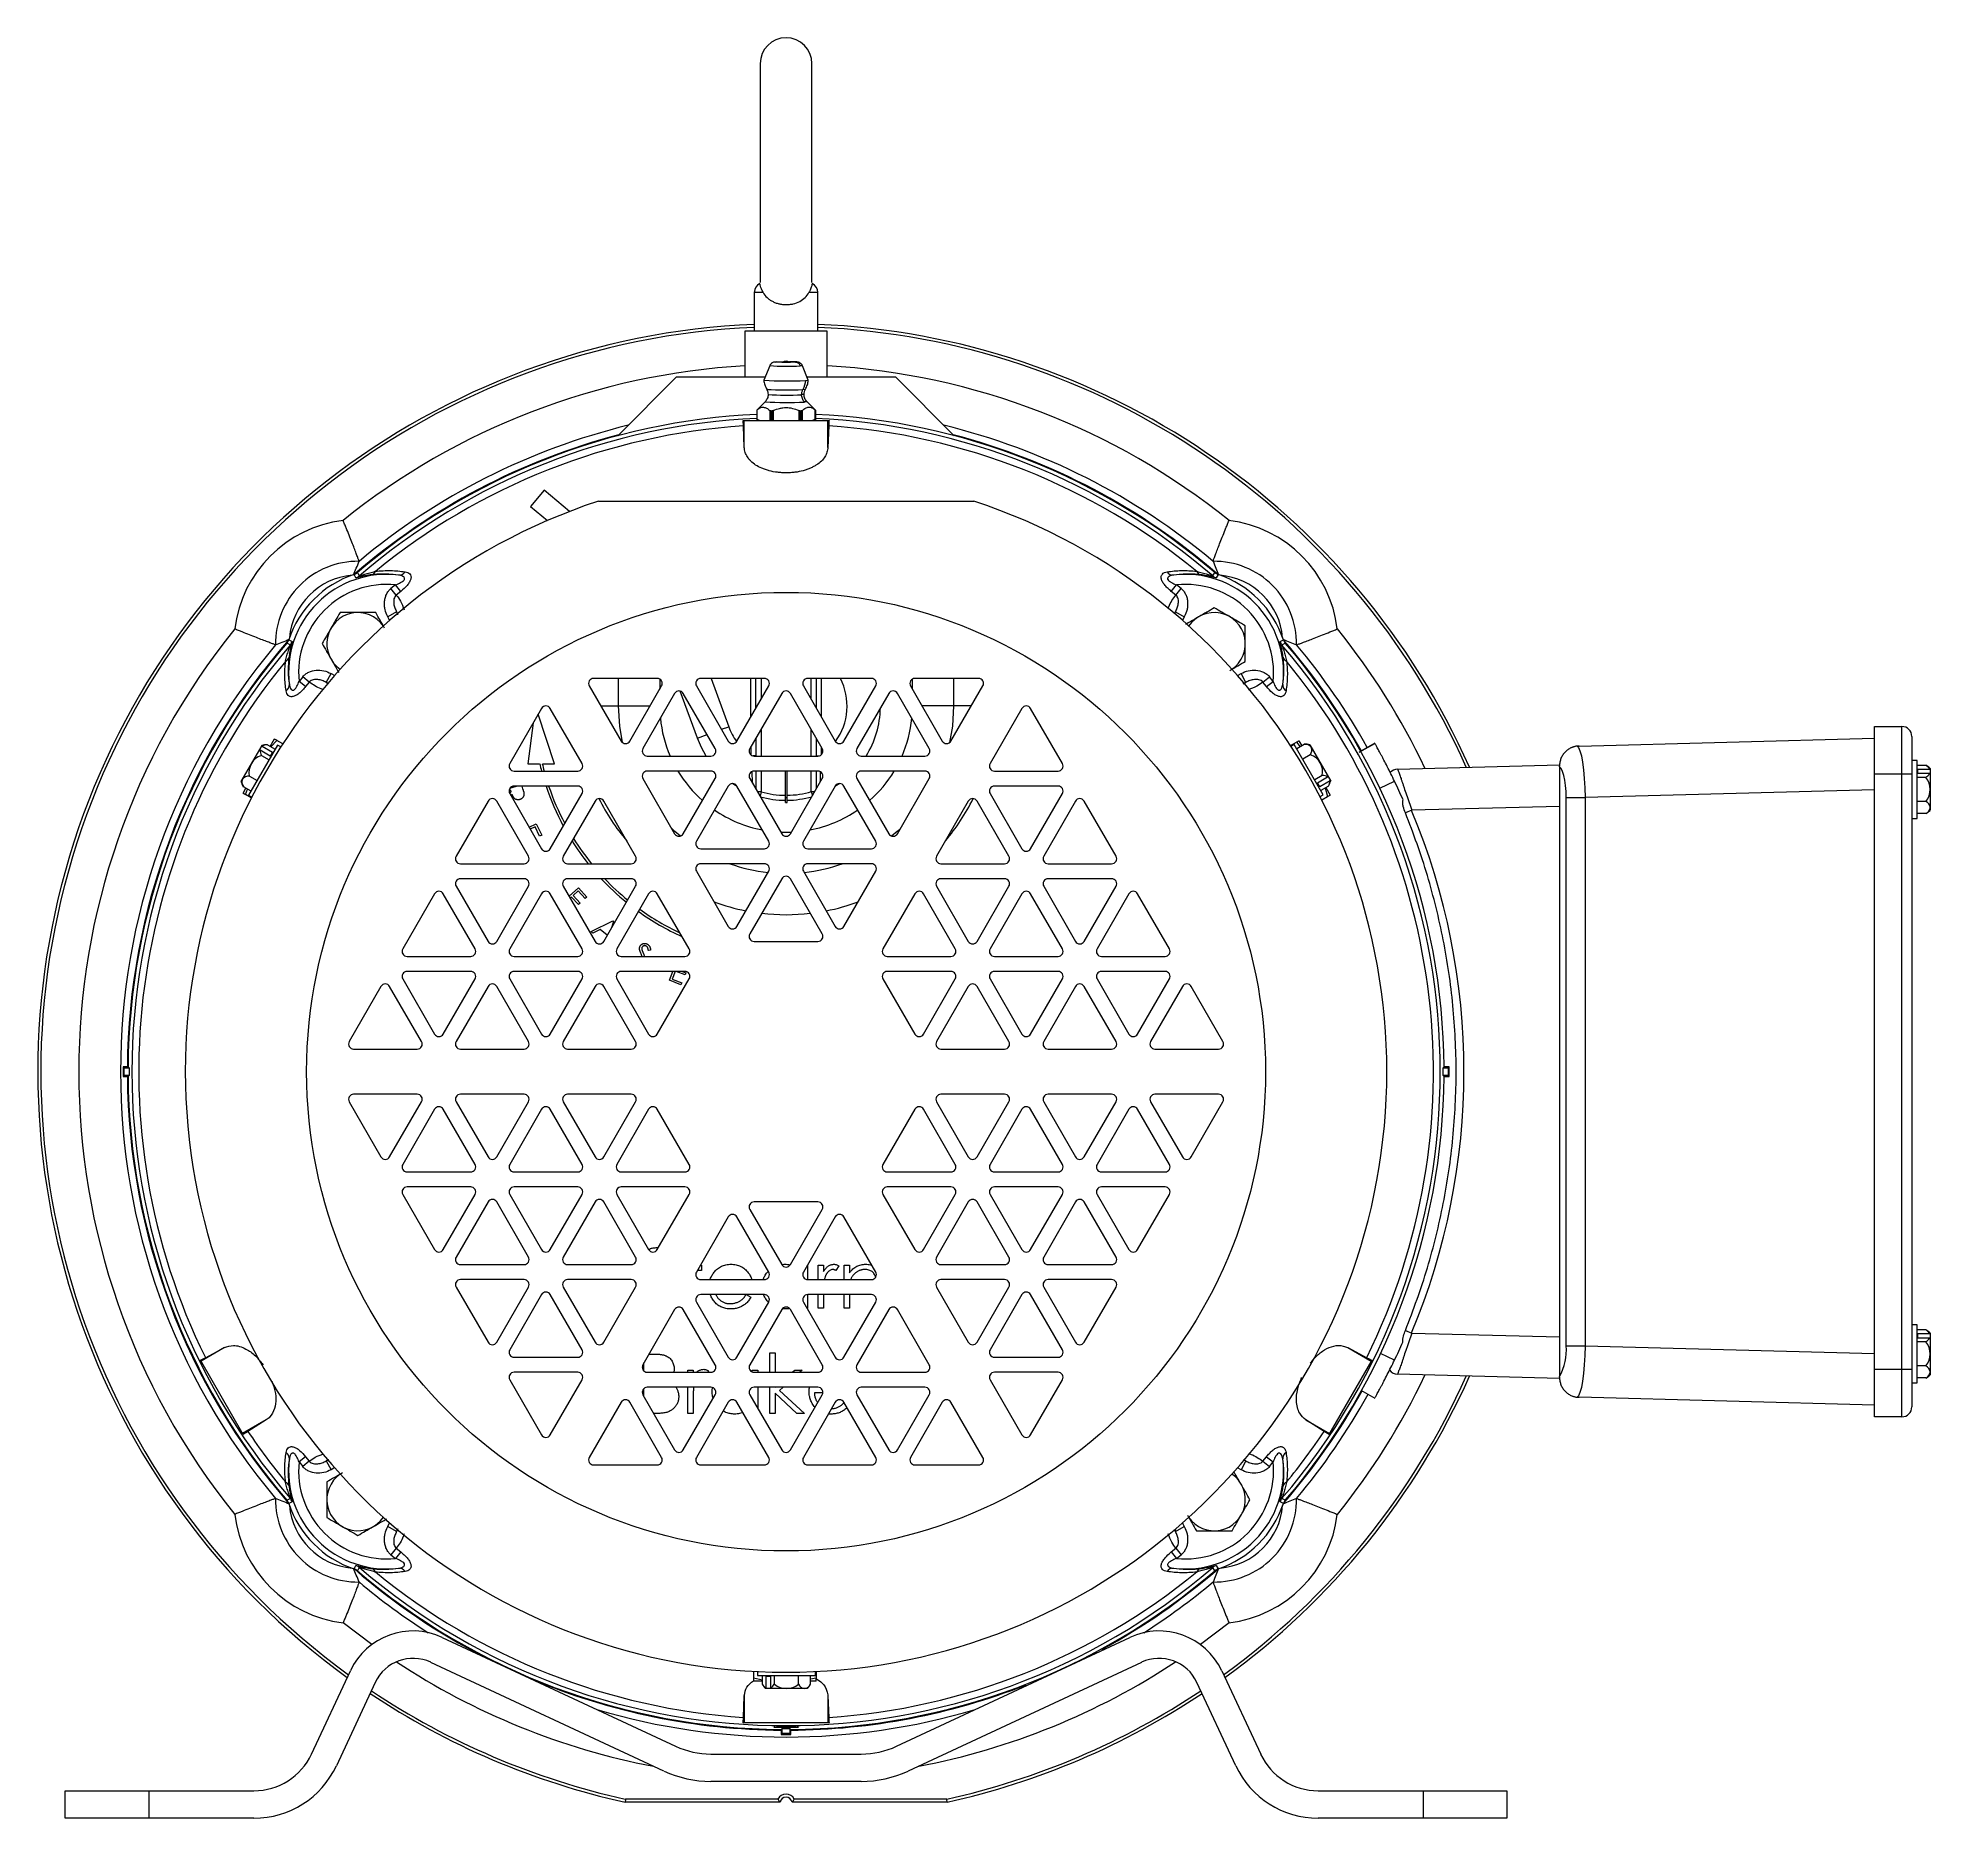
# Paper-space layout '_Left' of a CAD drawing. Header units: inches. Extents: x -4.5 to 6.8, y -4.5 to 6.2.
import ezdxf

# ---------------------------------------------------------------- set-up
doc = ezdxf.new("R2010")
doc.units = ezdxf.units.IN
doc.header["$MEASUREMENT"] = 0

psp = doc.layouts.new('_Left')

# ---------------------------------------------------------------- linework, layer by layer
at = {"color": 7, "linetype": 'Continuous', "lineweight": 15}
for p, q in [((-0.155, 6.036), (-0.155, 4.726)), ((0.155, 4.726), (0.155, 6.036)), ((-0.19, 4.666), (-0.19, 4.434)), ((0.19, 4.434), (0.19, 4.666)), ((-0.247, 4.434), (-0.247, 4.16)), ((0.247, 4.434), (-0.247, 4.434)), ((0.247, 4.16), (0.247, 4.434)), ((-0.098, 4.227), (-0.133, 4.141)), ((0.133, 4.141), (0.098, 4.227)), ((-0.655, 4.16), (-1.007, 3.808)), ((-0.655, 4.16), (-0.123, 4.16)), ((0.122, 4.16), (0.655, 4.16)), ((1.007, 3.808), (0.655, 4.16)), ((-0.126, 4.011), (-0.176, 3.961)), ((0.176, 3.961), (0.126, 4.011)), ((-0.257, 3.9), (0.257, 3.9)), ((-0.25, 3.738), (-0.255, 3.867)), ((-0.25, 3.738), (-0.25, 3.9)), ((-0.176, 3.961), (-0.176, 3.961)), ((-0.176, 3.961), (-0.176, 3.904)), ((-0.173, 3.904), (-0.173, 3.963)), ((-0.167, 3.903), (-0.173, 3.904)), ((-0.167, 3.903), (-0.153, 3.9)), ((-0.098, 3.96), (-0.098, 3.9)), ((-0.091, 3.957), (-0.085, 3.957)), ((-0.091, 3.901), (-0.091, 3.957)), ((-0.091, 3.901), (-0.085, 3.9)), ((-0.085, 3.957), (-0.085, 3.9)), ((-0.076, 3.9), (-0.076, 3.959)), ((0.076, 3.959), (0.076, 3.9)), ((0.085, 3.957), (0.091, 3.957)), ((0.085, 3.9), (0.085, 3.957)), ((0.085, 3.9), (0.091, 3.901)), ((0.091, 3.957), (0.091, 3.901)), ((0.098, 3.9), (0.098, 3.96)), ((0.153, 3.9), (0.167, 3.903)), ((0.173, 3.904), (0.167, 3.903)), ((0.173, 3.963), (0.173, 3.904)), ((0.176, 3.961), (0.176, 3.961)), ((0.176, 3.961), (0.176, 3.904)), ((0.25, 3.738), (0.25, 3.9)), ((0.255, 3.867), (0.25, 3.738)), ((-1.449, 3.481), (-1.53, 3.385)), ((-1.297, 3.354), (-1.449, 3.481)), ((-1.53, 3.385), (-1.428, 3.3)), ((-2.575, 2.957), (-2.586, 2.977)), ((-2.566, 2.989), (-2.555, 2.969)), ((2.555, 2.969), (2.566, 2.989)), ((2.586, 2.977), (2.575, 2.957)), ((-2.337, 2.915), (-2.365, 2.893)), ((-2.333, 2.854), (-2.365, 2.893)), ((-2.306, 2.876), (-2.337, 2.915)), ((-2.306, 2.876), (-2.333, 2.854)), ((2.306, 2.876), (2.337, 2.915)), ((2.333, 2.854), (2.306, 2.876)), ((2.333, 2.854), (2.365, 2.893)), ((2.365, 2.893), (2.337, 2.915)), ((-2.331, 2.753), (-2.384, 2.724)), ((2.331, 2.753), (2.384, 2.724)), ((-2.969, 2.555), (-2.989, 2.566)), ((-2.977, 2.586), (-2.957, 2.575)), ((2.957, 2.575), (2.977, 2.586)), ((2.989, 2.566), (2.969, 2.555)), ((-2.753, 2.331), (-2.724, 2.384)), ((2.753, 2.331), (2.724, 2.384)), ((-2.893, 2.365), (-2.915, 2.337)), ((-2.876, 2.306), (-2.915, 2.337)), ((-2.854, 2.333), (-2.893, 2.365)), ((-2.854, 2.333), (-2.876, 2.306)), ((-1.178, 2.31), (-0.987, 1.98)), ((-0.771, 2.355), (-1.152, 2.355)), ((-0.935, 1.98), (-0.745, 2.31)), ((-0.531, 1.997), (-0.634, 2.279)), ((-0.537, 2.31), (-0.346, 1.98)), ((-0.13, 2.355), (-0.511, 2.355)), ((-0.448, 2.355), (-0.343, 2.065)), ((-0.294, 1.98), (-0.104, 2.31)), ((-0.21, 2.127), (-0.21, 2.355)), ((-0.18, 2.178), (-0.18, 2.355)), ((-0.15, 2.355), (-0.15, 2.23)), ((0.104, 2.31), (0.294, 1.98)), ((0.511, 2.355), (0.13, 2.355)), ((0.15, 2.23), (0.15, 2.355)), ((0.18, 2.355), (0.18, 2.178)), ((0.21, 2.355), (0.21, 2.126)), ((0.346, 1.98), (0.537, 2.31)), ((0.745, 2.31), (0.935, 1.98)), ((1.152, 2.355), (0.771, 2.355)), ((0.987, 1.98), (1.178, 2.31)), ((2.854, 2.333), (2.893, 2.365)), ((2.876, 2.306), (2.854, 2.333)), ((2.876, 2.306), (2.915, 2.337)), ((2.915, 2.337), (2.893, 2.365)), ((-1.464, 2.175), (-1.654, 1.845)), ((-1.221, 1.845), (-1.412, 2.175)), ((-1.109, 2.19), (-0.814, 2.19)), ((-0.667, 2.265), (-0.857, 1.935)), ((-0.424, 1.935), (-0.615, 2.265)), ((-0.026, 2.265), (-0.217, 1.935)), ((0.217, 1.935), (0.026, 2.265)), ((0.615, 2.265), (0.424, 1.935)), ((0.857, 1.935), (0.667, 2.265)), ((1.109, 2.19), (0.814, 2.19)), ((1.412, 2.175), (1.221, 1.845)), ((1.654, 1.845), (1.464, 2.175)), ((-1.513, 2.089), (-1.545, 1.844)), ((-1.386, 1.844), (-1.484, 2.14)), ((-0.387, 2.05), (-0.343, 2.065)), ((-0.15, 2.051), (-0.149, 1.89)), ((0.151, 1.89), (0.15, 2.05)), ((6.515, -2.067), (6.515, 2.067)), ((6.515, 2.067), (6.679, 2.067)), ((6.679, -2.067), (6.679, 2.067)), ((-3.262, 1.737), (-3.137, 1.953)), ((-3.044, 1.956), (-3.218, 1.655)), ((-3.136, 1.949), (-3.075, 1.913)), ((-3.104, 1.957), (-3.059, 1.931)), ((-3.089, 1.948), (-3.063, 1.992)), ((-3.085, 1.945), (-3.048, 1.984)), ((-3.013, 1.963), (-3.048, 1.984)), ((-3.025, 1.945), (-3.044, 1.956)), ((-0.209, 1.897), (-0.209, 1.947)), ((-0.179, 1.89), (-0.179, 1.999)), ((0.181, 1.997), (0.181, 1.89)), ((0.211, 1.945), (0.211, 1.898)), ((3.02, 1.953), (3.055, 1.973)), ((3.042, 1.96), (3.022, 1.948)), ((3.216, 1.658), (3.042, 1.96)), ((3.055, 1.973), (3.078, 1.946)), ((3.102, 1.96), (3.057, 1.934)), ((3.069, 1.981), (3.087, 1.951)), ((3.135, 1.957), (3.26, 1.74)), ((3.525, 1.967), (3.43, 1.914)), ((3.43, 1.914), (3.524, 1.966)), ((4.747, 1.95), (6.515, 1.997)), ((6.739, 2.007), (6.739, -2.007)), ((-3.088, 1.89), (-3.149, 1.925)), ((-3.14, 1.894), (-3.095, 1.868)), ((-3.075, 1.913), (-3.088, 1.89)), ((-1.545, 1.844), (-1.475, 1.844)), ((-1.459, 1.844), (-1.386, 1.844)), ((-0.831, 1.89), (-0.45, 1.89)), ((-0.179, 1.891), (-0.198, 1.891)), ((-0.191, 1.89), (0.191, 1.89)), ((0.181, 1.892), (0.201, 1.892)), ((0.45, 1.89), (0.831, 1.89)), ((3.138, 1.898), (3.093, 1.872)), ((3.661, 1.812), (4.63, 1.838)), ((4.63, 1.842), (4.63, 1.838)), ((4.63, 1.826), (4.63, -1.826)), ((6.77, 1.864), (6.739, 1.864)), ((6.77, 1.516), (6.77, 1.864)), ((6.822, 1.834), (6.77, 1.834)), ((6.849, 1.815), (6.849, 1.565)), ((-3.249, 1.707), (-3.204, 1.681)), ((-3.212, 1.769), (-3.167, 1.743)), ((-1.653, 1.697), (-1.613, 1.71)), ((-1.628, 1.8), (-1.247, 1.8)), ((-1.247, 1.71), (-1.628, 1.71)), ((-1.582, 1.71), (-1.577, 1.694)), ((-0.857, 1.755), (-0.667, 1.425)), ((-0.45, 1.8), (-0.831, 1.8)), ((-0.615, 1.425), (-0.424, 1.755)), ((-0.346, 1.71), (-0.537, 1.38)), ((-0.104, 1.38), (-0.294, 1.71)), ((-0.217, 1.755), (-0.026, 1.425)), ((0.191, 1.8), (-0.191, 1.8)), ((-0.179, 1.689), (-0.179, 1.8)), ((-0.149, 1.8), (-0.149, 1.676)), ((-0.003, 1.612), (-0.004, 1.8)), ((0.007, 1.612), (0.006, 1.8)), ((0.026, 1.425), (0.217, 1.755)), ((0.294, 1.71), (0.104, 1.38)), ((0.151, 1.677), (0.151, 1.8)), ((0.181, 1.8), (0.181, 1.694)), ((0.321, 1.725), (0.292, 1.707)), ((0.537, 1.38), (0.346, 1.71)), ((0.424, 1.755), (0.615, 1.425)), ((0.831, 1.8), (0.45, 1.8)), ((0.667, 1.425), (0.857, 1.755)), ((1.247, 1.8), (1.628, 1.8)), ((1.628, 1.71), (1.247, 1.71)), ((3.21, 1.773), (3.165, 1.747)), ((3.181, 1.73), (3.242, 1.765)), ((3.195, 1.706), (3.181, 1.73)), ((3.256, 1.741), (3.195, 1.706)), ((3.247, 1.71), (3.201, 1.684)), ((3.231, 1.701), (3.257, 1.656)), ((6.739, 1.781), (6.515, 1.781)), ((6.822, 1.762), (6.77, 1.762)), ((6.775, 1.812), (6.845, 1.812)), ((6.775, 1.785), (6.775, 1.812)), ((6.845, 1.785), (6.775, 1.785)), ((-3.25, 1.668), (-3.233, 1.698)), ((-3.236, 1.659), (-3.224, 1.692)), ((-3.201, 1.639), (-3.236, 1.659)), ((-3.218, 1.655), (-3.198, 1.643)), ((-1.784, 1.62), (-1.975, 1.29)), ((-1.542, 1.29), (-1.732, 1.62)), ((-1.648, 1.685), (-1.658, 1.681)), ((-1.654, 1.665), (-1.645, 1.678)), ((-1.654, 1.665), (-1.464, 1.335)), ((-1.645, 1.678), (-1.648, 1.685)), ((-1.64, 1.662), (-1.647, 1.653)), ((-1.412, 1.335), (-1.221, 1.665)), ((-1.143, 1.62), (-1.334, 1.29)), ((-0.901, 1.29), (-1.091, 1.62)), ((-0.149, 1.676), (-0.171, 1.676)), ((-0.149, 1.676), (-0.156, 1.65)), ((-0.003, 1.642), (0.006, 1.642)), ((-0.003, 1.612), (0.007, 1.612)), ((0.151, 1.677), (0.158, 1.654)), ((0.151, 1.677), (0.171, 1.677)), ((1.091, 1.62), (0.901, 1.29)), ((1.334, 1.29), (1.143, 1.62)), ((1.221, 1.665), (1.412, 1.335)), ((1.464, 1.335), (1.654, 1.665)), ((1.732, 1.62), (1.542, 1.29)), ((1.975, 1.29), (1.784, 1.62)), ((3.197, 1.647), (3.216, 1.658)), ((3.207, 1.627), (3.242, 1.648)), ((3.227, 1.699), (3.242, 1.648)), ((4.63, 1.588), (3.745, 1.565)), ((4.67, -1.641), (4.67, 1.641)), ((4.67, 1.641), (4.783, 1.641)), ((6.515, 1.687), (4.783, 1.641)), ((4.783, 1.641), (4.783, -1.641)), ((6.822, 1.618), (6.77, 1.618)), ((-1.538, 1.464), (-1.496, 1.484)), ((-1.496, 1.484), (-1.463, 1.417)), ((3.745, 1.565), (3.707, 1.549)), ((6.739, 1.516), (6.77, 1.516)), ((6.822, 1.546), (6.77, 1.546)), ((-1.502, 1.467), (-1.532, 1.453)), ((-1.475, 1.411), (-1.502, 1.467)), ((-1.463, 1.417), (-1.475, 1.411)), ((-0.511, 1.335), (-0.13, 1.335)), ((0.13, 1.335), (0.511, 1.335)), ((-1.949, 1.245), (-1.568, 1.245)), ((-1.568, 1.155), (-1.949, 1.155)), ((-1.308, 1.245), (-0.927, 1.245)), ((-0.927, 1.155), (-1.308, 1.155)), ((-0.537, 1.2), (-0.346, 0.87)), ((-0.13, 1.245), (-0.511, 1.245)), ((-0.294, 0.87), (-0.104, 1.2)), ((-0.026, 1.155), (-0.217, 0.825)), ((0.217, 0.825), (0.026, 1.155)), ((0.104, 1.2), (0.294, 0.87)), ((0.511, 1.245), (0.13, 1.245)), ((0.346, 0.87), (0.537, 1.2)), ((0.927, 1.245), (1.308, 1.245)), ((1.308, 1.155), (0.927, 1.155)), ((1.568, 1.245), (1.949, 1.245)), ((1.949, 1.155), (1.568, 1.155)), ((-2.104, 1.065), (-2.295, 0.735)), ((-1.862, 0.735), (-2.052, 1.065)), ((-1.975, 1.11), (-1.784, 0.78)), ((-1.732, 0.78), (-1.542, 1.11)), ((-1.464, 1.065), (-1.654, 0.735)), ((-1.221, 0.735), (-1.412, 1.065)), ((-1.334, 1.11), (-1.143, 0.78)), ((-1.299, 1.05), (-1.243, 1.1)), ((-1.284, 1.045), (-1.292, 1.038)), ((-1.242, 1), (-1.284, 1.045)), ((-1.244, 1.082), (-1.274, 1.054)), ((-1.274, 1.054), (-1.233, 1.008)), ((-1.202, 1.036), (-1.244, 1.082)), ((-1.243, 1.1), (-1.192, 1.044)), ((-1.192, 1.044), (-1.202, 1.036)), ((-1.091, 0.78), (-0.901, 1.11)), ((-0.823, 1.065), (-1.013, 0.735)), ((-0.58, 0.735), (-0.771, 1.065)), ((0.771, 1.065), (0.58, 0.735)), ((1.013, 0.735), (0.823, 1.065)), ((0.901, 1.11), (1.091, 0.78)), ((1.143, 0.78), (1.334, 1.11)), ((1.412, 1.065), (1.221, 0.735)), ((1.654, 0.735), (1.464, 1.065)), ((1.542, 1.11), (1.732, 0.78)), ((1.784, 0.78), (1.975, 1.11)), ((2.052, 1.065), (1.862, 0.735)), ((2.295, 0.735), (2.104, 1.065)), ((-1.233, 1.008), (-1.242, 1)), ((-1.167, 0.839), (-1.037, 0.903)), ((-1.156, 0.83), (-1.167, 0.839)), ((-1.113, 0.851), (-1.156, 0.83)), ((-1.07, 0.817), (-1.113, 0.851)), ((-1.034, 0.901), (-1.044, 0.862)), ((-1.037, 0.903), (-1.034, 0.901)), ((-2.269, 0.69), (-1.888, 0.69)), ((-1.628, 0.69), (-1.247, 0.69)), ((-0.987, 0.69), (-0.606, 0.69)), ((-0.811, 0.728), (-0.824, 0.726)), ((-0.191, 0.78), (0.191, 0.78)), ((0.606, 0.69), (0.987, 0.69)), ((1.247, 0.69), (1.628, 0.69)), ((1.888, 0.69), (2.269, 0.69)), ((-1.888, 0.6), (-2.269, 0.6)), ((-1.247, 0.6), (-1.628, 0.6)), ((-0.606, 0.6), (-0.987, 0.6)), ((-0.698, 0.547), (-0.677, 0.6)), ((-0.663, 0.6), (-0.681, 0.554)), ((-0.605, 0.579), (-0.657, 0.6)), ((-0.622, 0.6), (-0.6, 0.591)), ((-0.6, 0.591), (-0.605, 0.579)), ((0.987, 0.6), (0.606, 0.6)), ((1.628, 0.6), (1.247, 0.6)), ((2.269, 0.6), (1.888, 0.6)), ((-2.425, 0.51), (-2.615, 0.18)), ((-2.182, 0.18), (-2.373, 0.51)), ((-2.295, 0.555), (-2.104, 0.225)), ((-2.052, 0.225), (-1.862, 0.555)), ((-1.784, 0.51), (-1.975, 0.18)), ((-1.542, 0.18), (-1.732, 0.51)), ((-1.654, 0.555), (-1.464, 0.225)), ((-1.412, 0.225), (-1.221, 0.555)), ((-1.143, 0.51), (-1.334, 0.18)), ((-0.901, 0.18), (-1.091, 0.51)), ((-1.013, 0.555), (-0.823, 0.225)), ((-0.771, 0.225), (-0.58, 0.555)), ((-0.629, 0.519), (-0.698, 0.547)), ((-0.681, 0.554), (-0.624, 0.531)), ((-0.624, 0.531), (-0.629, 0.519)), ((0.58, 0.555), (0.771, 0.225)), ((0.823, 0.225), (1.013, 0.555)), ((1.091, 0.51), (0.901, 0.18)), ((1.334, 0.18), (1.143, 0.51)), ((1.221, 0.555), (1.412, 0.225)), ((1.464, 0.225), (1.654, 0.555)), ((1.732, 0.51), (1.542, 0.18)), ((1.975, 0.18), (1.784, 0.51)), ((1.862, 0.555), (2.052, 0.225)), ((2.104, 0.225), (2.295, 0.555)), ((2.373, 0.51), (2.182, 0.18)), ((2.615, 0.18), (2.425, 0.51)), ((-2.589, 0.135), (-2.208, 0.135)), ((-1.949, 0.135), (-1.568, 0.135)), ((-1.308, 0.135), (-0.927, 0.135)), ((0.927, 0.135), (1.308, 0.135)), ((1.568, 0.135), (1.949, 0.135)), ((2.208, 0.135), (2.589, 0.135)), ((-3.969, 0.029), (-3.969, -0.029)), ((-3.963, 0.023), (-3.969, 0.029)), ((-3.939, 0.029), (-3.969, 0.029)), ((-3.963, -0.023), (-3.963, 0.023)), ((-3.963, 0.023), (-3.933, 0.023)), ((-3.939, 0.029), (-3.933, 0.023)), ((3.933, 0.023), (3.939, 0.029)), ((3.933, 0.023), (3.963, 0.023)), ((3.969, 0.029), (3.939, 0.029)), ((3.963, 0.023), (3.969, 0.029)), ((3.963, 0.023), (3.963, -0.023)), ((3.969, -0.029), (3.969, 0.029)), ((-3.963, -0.023), (-3.969, -0.029)), ((-3.969, -0.029), (-3.939, -0.029)), ((-3.933, -0.023), (-3.963, -0.023)), ((-3.933, -0.023), (-3.939, -0.029)), ((3.939, -0.029), (3.933, -0.023)), ((3.963, -0.023), (3.933, -0.023)), ((3.939, -0.029), (3.969, -0.029)), ((3.963, -0.023), (3.969, -0.029)), ((-2.615, -0.18), (-2.425, -0.51)), ((-2.208, -0.135), (-2.589, -0.135)), ((-2.373, -0.51), (-2.182, -0.18)), ((-2.104, -0.225), (-2.295, -0.555)), ((-1.862, -0.555), (-2.052, -0.225)), ((-1.975, -0.18), (-1.784, -0.51)), ((-1.568, -0.135), (-1.949, -0.135)), ((-1.732, -0.51), (-1.542, -0.18)), ((-1.464, -0.225), (-1.654, -0.555)), ((-1.221, -0.555), (-1.412, -0.225)), ((-1.334, -0.18), (-1.143, -0.51)), ((-0.927, -0.135), (-1.308, -0.135)), ((-1.091, -0.51), (-0.901, -0.18)), ((-0.823, -0.225), (-1.013, -0.555)), ((-0.58, -0.555), (-0.771, -0.225)), ((0.771, -0.225), (0.58, -0.555)), ((1.013, -0.555), (0.823, -0.225)), ((0.901, -0.18), (1.091, -0.51)), ((1.308, -0.135), (0.927, -0.135)), ((1.143, -0.51), (1.334, -0.18)), ((1.412, -0.225), (1.221, -0.555)), ((1.654, -0.555), (1.464, -0.225)), ((1.542, -0.18), (1.732, -0.51)), ((1.949, -0.135), (1.568, -0.135)), ((1.784, -0.51), (1.975, -0.18)), ((2.052, -0.225), (1.862, -0.555)), ((2.295, -0.555), (2.104, -0.225)), ((2.182, -0.18), (2.373, -0.51)), ((2.589, -0.135), (2.208, -0.135)), ((2.425, -0.51), (2.615, -0.18)), ((-2.269, -0.6), (-1.888, -0.6)), ((-1.628, -0.6), (-1.247, -0.6)), ((-0.987, -0.6), (-0.606, -0.6)), ((0.606, -0.6), (0.987, -0.6)), ((1.247, -0.6), (1.628, -0.6)), ((1.888, -0.6), (2.269, -0.6)), ((-2.295, -0.735), (-2.104, -1.065)), ((-1.888, -0.69), (-2.269, -0.69)), ((-2.052, -1.065), (-1.862, -0.735)), ((-1.784, -0.78), (-1.975, -1.11)), ((-1.542, -1.11), (-1.732, -0.78)), ((-1.654, -0.735), (-1.464, -1.065)), ((-1.247, -0.69), (-1.628, -0.69)), ((-1.412, -1.065), (-1.221, -0.735)), ((-1.143, -0.78), (-1.334, -1.11)), ((-0.901, -1.11), (-1.091, -0.78)), ((-1.013, -0.735), (-0.823, -1.065)), ((-0.606, -0.69), (-0.987, -0.69)), ((-0.771, -1.065), (-0.58, -0.735)), ((0.191, -0.78), (-0.191, -0.78)), ((0.58, -0.735), (0.771, -1.065)), ((0.987, -0.69), (0.606, -0.69)), ((0.823, -1.065), (1.013, -0.735)), ((1.091, -0.78), (0.901, -1.11)), ((1.334, -1.11), (1.143, -0.78)), ((1.221, -0.735), (1.412, -1.065)), ((1.628, -0.69), (1.247, -0.69)), ((1.464, -1.065), (1.654, -0.735)), ((1.732, -0.78), (1.542, -1.11)), ((1.975, -1.11), (1.784, -0.78)), ((1.862, -0.735), (2.052, -1.065)), ((2.269, -0.69), (1.888, -0.69)), ((2.104, -1.065), (2.295, -0.735)), ((-0.346, -0.87), (-0.537, -1.2)), ((-0.104, -1.2), (-0.294, -0.87)), ((-0.217, -0.825), (-0.026, -1.155)), ((0.026, -1.155), (0.217, -0.825)), ((0.294, -0.87), (0.104, -1.2)), ((0.537, -1.2), (0.346, -0.87)), ((-1.949, -1.155), (-1.568, -1.155)), ((-1.568, -1.245), (-1.949, -1.245)), ((-1.308, -1.155), (-0.927, -1.155)), ((-0.927, -1.245), (-1.308, -1.245)), ((-0.506, -1.19), (-0.531, -1.19)), ((-0.513, -1.158), (-0.506, -1.158)), ((-0.511, -1.245), (-0.13, -1.245)), ((-0.506, -1.158), (-0.506, -1.19)), ((0.128, -1.158), (0.129, -1.158)), ((0.129, -1.158), (0.129, -1.245)), ((0.13, -1.245), (0.511, -1.245)), ((0.193, -1.158), (0.224, -1.158)), ((0.193, -1.245), (0.193, -1.158)), ((0.224, -1.158), (0.224, -1.196)), ((0.315, -1.162), (0.298, -1.19)), ((0.347, -1.158), (0.379, -1.158)), ((0.347, -1.245), (0.347, -1.158)), ((0.379, -1.158), (0.379, -1.204)), ((0.927, -1.155), (1.308, -1.155)), ((1.308, -1.245), (0.927, -1.245)), ((1.568, -1.155), (1.949, -1.155)), ((1.949, -1.245), (1.568, -1.245)), ((-1.975, -1.29), (-1.784, -1.62)), ((-1.732, -1.62), (-1.542, -1.29)), ((-1.464, -1.335), (-1.654, -1.665)), ((-1.221, -1.665), (-1.412, -1.335)), ((-1.334, -1.29), (-1.143, -1.62)), ((-1.091, -1.62), (-0.901, -1.29)), ((-0.13, -1.335), (-0.511, -1.335)), ((-0.239, -1.335), (-0.211, -1.35)), ((0.129, -1.335), (0.129, -1.416)), ((0.511, -1.335), (0.13, -1.335)), ((0.193, -1.416), (0.193, -1.335)), ((0.224, -1.335), (0.224, -1.416)), ((0.347, -1.416), (0.347, -1.335)), ((0.379, -1.335), (0.379, -1.416)), ((0.901, -1.29), (1.091, -1.62)), ((1.143, -1.62), (1.334, -1.29)), ((1.412, -1.335), (1.221, -1.665)), ((1.654, -1.665), (1.464, -1.335)), ((1.542, -1.29), (1.732, -1.62)), ((1.784, -1.62), (1.975, -1.29)), ((-0.667, -1.425), (-0.857, -1.755)), ((-0.424, -1.755), (-0.615, -1.425)), ((-0.537, -1.38), (-0.346, -1.71)), ((-0.294, -1.71), (-0.104, -1.38)), ((-0.026, -1.425), (-0.217, -1.755)), ((0.217, -1.755), (0.026, -1.425)), ((0.104, -1.38), (0.294, -1.71)), ((0.129, -1.416), (0.125, -1.416)), ((0.224, -1.416), (0.193, -1.416)), ((0.346, -1.71), (0.537, -1.38)), ((0.379, -1.416), (0.347, -1.416)), ((0.615, -1.425), (0.424, -1.755)), ((0.857, -1.755), (0.667, -1.425)), ((3.707, -1.549), (3.745, -1.565)), ((3.745, -1.565), (4.63, -1.588)), ((6.77, -1.516), (6.739, -1.516)), ((6.77, -1.864), (6.77, -1.516)), ((6.822, -1.546), (6.77, -1.546)), ((6.775, -1.568), (6.845, -1.568)), ((6.775, -1.595), (6.775, -1.568)), ((6.849, -1.565), (6.849, -1.815)), ((-3.362, -1.652), (-3.502, -1.734)), ((-3.476, -1.713), (-3.362, -1.652)), ((-0.821, -1.692), (-0.782, -1.692)), ((-0.098, -1.683), (-0.066, -1.683)), ((-0.098, -1.8), (-0.098, -1.683)), ((-0.066, -1.683), (-0.066, -1.8)), ((3.362, -1.652), (3.476, -1.713)), ((3.362, -1.652), (3.502, -1.734)), ((4.67, -1.641), (4.783, -1.641)), ((4.783, -1.641), (6.515, -1.687)), ((6.822, -1.618), (6.77, -1.618)), ((6.845, -1.595), (6.775, -1.595)), ((-3.249, -2.173), (-3.506, -1.727)), ((-1.628, -1.71), (-1.247, -1.71)), ((-1.247, -1.8), (-1.628, -1.8)), ((-0.851, -1.793), (-0.851, -1.744)), ((-0.831, -1.8), (-0.45, -1.8)), ((-0.588, -1.8), (-0.588, -1.787)), ((-0.588, -1.787), (-0.556, -1.787)), ((-0.556, -1.787), (-0.556, -1.8)), ((-0.465, -1.791), (-0.471, -1.8)), ((-0.202, -1.798), (-0.202, -1.787)), ((-0.202, -1.787), (-0.17, -1.787)), ((-0.191, -1.8), (0.191, -1.8)), ((-0.17, -1.787), (-0.17, -1.8)), ((0.037, -1.8), (0.052, -1.787)), ((0.052, -1.787), (0.097, -1.787)), ((0.097, -1.787), (0.083, -1.8)), ((0.45, -1.8), (0.831, -1.8)), ((1.247, -1.71), (1.628, -1.71)), ((1.628, -1.8), (1.247, -1.8)), ((3.506, -1.727), (3.249, -2.173)), ((6.515, -1.781), (6.739, -1.781)), ((6.822, -1.762), (6.77, -1.762)), ((-1.654, -1.845), (-1.464, -2.175)), ((-1.412, -2.175), (-1.221, -1.845)), ((-0.851, -1.946), (-0.851, -1.897)), ((-0.45, -1.89), (-0.831, -1.89)), ((-0.588, -2.046), (-0.588, -1.89)), ((0.191, -1.89), (-0.191, -1.89)), ((-0.17, -1.89), (-0.17, -2.015)), ((-0.098, -2.046), (-0.098, -1.89)), ((-0.066, -1.892), (-0.063, -1.89)), ((-0.066, -1.89), (-0.066, -1.892)), ((-0.018, -1.89), (-0.039, -1.91)), ((-0.039, -1.91), (0.111, -2.046)), ((0.22, -1.923), (0.17, -1.923)), ((0.831, -1.89), (0.45, -1.89)), ((1.221, -1.845), (1.412, -2.175)), ((1.464, -2.175), (1.654, -1.845)), ((3.441, -1.908), (3.525, -1.955)), ((4.63, -1.838), (3.661, -1.812)), ((4.63, -1.838), (4.632, -1.851)), ((6.739, -1.864), (6.77, -1.864)), ((6.822, -1.834), (6.77, -1.834)), ((-0.987, -1.98), (-1.178, -2.31)), ((-0.745, -2.31), (-0.935, -1.98)), ((-0.857, -1.935), (-0.667, -2.265)), ((-0.615, -2.265), (-0.424, -1.935)), ((-0.556, -1.959), (-0.556, -2.046)), ((-0.346, -1.98), (-0.537, -2.31)), ((-0.104, -2.31), (-0.294, -1.98)), ((-0.217, -1.935), (-0.026, -2.265)), ((-0.066, -1.926), (-0.066, -2.046)), ((0.065, -2.046), (-0.066, -1.926)), ((0.026, -2.265), (0.217, -1.935)), ((0.294, -1.98), (0.104, -2.31)), ((0.537, -2.31), (0.346, -1.98)), ((0.424, -1.935), (0.615, -2.265)), ((0.667, -2.265), (0.857, -1.935)), ((0.935, -1.98), (0.745, -2.31)), ((1.178, -2.31), (0.987, -1.98)), ((6.515, -1.997), (4.747, -1.95)), ((-3.112, -2.085), (-3.253, -2.166)), ((-3.112, -2.085), (-3.221, -2.154)), ((-0.755, -2.046), (-0.793, -2.046)), ((-0.556, -2.046), (-0.588, -2.046)), ((-0.066, -2.046), (-0.098, -2.046)), ((0.111, -2.046), (0.065, -2.046)), ((3.221, -2.154), (3.112, -2.085)), ((3.112, -2.085), (3.253, -2.166)), ((6.679, -2.067), (6.515, -2.067)), ((-2.876, -2.306), (-2.915, -2.337)), ((-2.915, -2.337), (-2.893, -2.365)), ((-2.854, -2.333), (-2.893, -2.365)), ((-2.876, -2.306), (-2.854, -2.333)), ((-2.753, -2.331), (-2.724, -2.384)), ((-1.152, -2.355), (-0.771, -2.355)), ((-0.511, -2.355), (-0.13, -2.355)), ((0.13, -2.355), (0.511, -2.355)), ((0.771, -2.355), (1.152, -2.355)), ((2.753, -2.331), (2.724, -2.384)), ((2.854, -2.333), (2.876, -2.306)), ((2.854, -2.333), (2.893, -2.365)), ((2.876, -2.306), (2.915, -2.337)), ((2.893, -2.365), (2.915, -2.337)), ((-2.989, -2.566), (-2.969, -2.555)), ((-2.957, -2.575), (-2.977, -2.586)), ((2.977, -2.586), (2.957, -2.575)), ((2.969, -2.555), (2.989, -2.566)), ((-2.331, -2.753), (-2.384, -2.724)), ((2.331, -2.753), (2.384, -2.724)), ((-2.333, -2.854), (-2.365, -2.893)), ((-2.365, -2.893), (-2.337, -2.915)), ((-2.306, -2.876), (-2.337, -2.915)), ((-2.333, -2.854), (-2.306, -2.876)), ((2.306, -2.876), (2.333, -2.854)), ((2.306, -2.876), (2.337, -2.915)), ((2.333, -2.854), (2.365, -2.893)), ((2.337, -2.915), (2.365, -2.893)), ((-2.586, -2.977), (-2.575, -2.957)), ((-2.555, -2.969), (-2.566, -2.989)), ((2.566, -2.989), (2.555, -2.969)), ((2.575, -2.957), (2.586, -2.977)), ((-2.058, -3.388), (-0.662, -4.039)), ((0.662, -4.039), (2.058, -3.388)), ((1.895, -3.464), (1.891, -3.455)), ((-2.841, -4.086), (-2.608, -3.588)), ((-0.731, -4.188), (-2.127, -3.537)), ((-0.194, -3.591), (-0.194, -3.632)), ((-0.172, -3.592), (-0.172, -3.615)), ((-0.172, -3.615), (0.176, -3.615)), ((-0.142, -3.667), (-0.142, -3.615)), ((-0.12, -3.62), (-0.093, -3.62)), ((-0.12, -3.69), (-0.12, -3.62)), ((-0.093, -3.62), (-0.093, -3.69)), ((-0.07, -3.667), (-0.07, -3.615)), ((0.074, -3.667), (0.074, -3.615)), ((0.146, -3.667), (0.146, -3.615)), ((0.176, -3.615), (0.176, -3.592)), ((0.181, -3.591), (0.181, -3.632)), ((2.127, -3.537), (0.731, -4.188)), ((2.608, -3.588), (2.841, -4.086)), ((-2.459, -3.658), (-2.692, -4.156)), ((-0.255, -3.867), (-0.25, -3.738)), ((-0.25, -3.738), (-0.25, -3.9)), ((-0.142, -3.644), (-0.194, -3.632)), ((-0.142, -3.649), (-0.194, -3.649)), ((0.127, -3.694), (-0.123, -3.694)), ((0.181, -3.632), (0.146, -3.638)), ((0.181, -3.649), (0.146, -3.649)), ((0.25, -3.738), (0.255, -3.867)), ((0.25, -3.738), (0.25, -3.9)), ((1.432, -3.67), (1.435, -3.678)), ((2.692, -4.156), (2.459, -3.658)), ((0.257, -3.9), (-0.257, -3.9)), ((-0.029, -3.939), (-0.023, -3.933)), ((-0.029, -3.939), (-0.029, -3.969)), ((-0.023, -3.963), (-0.029, -3.969)), ((-0.023, -3.963), (-0.023, -3.933)), ((0.023, -3.963), (-0.023, -3.963)), ((0.023, -3.933), (0.029, -3.939)), ((0.023, -3.933), (0.023, -3.963)), ((0.023, -3.963), (0.029, -3.969)), ((0.029, -3.969), (0.029, -3.939)), ((-0.029, -3.969), (0.029, -3.969)), ((-0.45, -4.086), (0.45, -4.086)), ((0.45, -4.25), (-0.45, -4.25)), ((-4.315, -4.306), (-3.185, -4.306)), ((-4.315, -4.47), (-4.315, -4.306)), ((-3.815, -4.306), (-3.815, -4.47)), ((-0.962, -4.356), (-0.964, -4.374)), ((-0.036, -4.374), (-0.964, -4.374)), ((-0.049, -4.356), (-0.962, -4.356)), ((0.964, -4.374), (0.036, -4.374)), ((0.962, -4.356), (0.049, -4.356)), ((0.964, -4.374), (0.962, -4.356)), ((3.185, -4.306), (4.315, -4.306)), ((3.815, -4.47), (3.815, -4.306)), ((4.315, -4.306), (4.315, -4.47)), ((-3.185, -4.47), (-4.315, -4.47)), ((4.315, -4.47), (3.185, -4.47))]:
    psp.add_line(p, q, dxfattribs=at)
at = {"color": 8, "linetype": 'Continuous', "lineweight": 15}
for p, q in [((-0.137, 4.666), (-0.19, 4.666)), ((0.19, 4.666), (0.137, 4.666)), ((-0.062, 4.249), (-0.057, 4.25)), ((-2.331, 2.753), (-2.326, 2.742)), ((2.331, 2.753), (2.324, 2.74)), ((2.326, 2.742), (2.331, 2.753)), ((2.384, 2.724), (2.373, 2.702)), ((-2.724, 2.384), (-2.702, 2.373)), ((-2.753, 2.331), (-2.739, 2.324)), ((-2.742, 2.326), (-2.753, 2.331)), ((-1.003, 2.19), (-1.003, 2.355)), ((-0.756, 2.351), (-0.756, 2.29)), ((0.756, 2.29), (0.756, 2.351)), ((1.003, 2.355), (1.003, 2.19)), ((2.753, 2.331), (2.742, 2.326)), ((-0.531, 1.997), (-0.472, 2.018)), ((3.555, 1.697), (3.642, 1.739)), ((-0.031, 1.434), (0.031, 1.434)), ((3.642, -1.727), (3.559, -1.688)), ((-2.753, -2.331), (-2.742, -2.326)), ((2.724, -2.384), (2.702, -2.373)), ((2.753, -2.331), (2.739, -2.324)), ((2.742, -2.326), (2.753, -2.331)), ((-2.384, -2.724), (-2.373, -2.702)), ((-2.331, -2.753), (-2.322, -2.736)), ((-2.326, -2.742), (-2.331, -2.753)), ((2.331, -2.753), (2.326, -2.742)), ((-2.48, -3.431), (-2.652, -3.3)), ((2.652, -3.3), (2.48, -3.431))]:
    psp.add_line(p, q, dxfattribs=at)
at = {"color": 7, "linetype": 'Continuous', "lineweight": 15, "flags": 128}
for points in [[(-0.021, 4.249), (-0.021, 4.249), (-0.02, 4.249), (-0.015, 4.249), (-0.008, 4.248), (0, 4.248)], [(0, 4.248), (0.008, 4.248), (0.015, 4.249), (0.02, 4.249), (0.021, 4.249), (0.021, 4.249)], [(0.116, 4.139), (0.131, 4.14), (0.133, 4.141)], [(-0.479, 1.89), (-0.507, 1.941), (-0.531, 1.997)], [(4.735, 1.949), (4.744, 1.941), (4.752, 1.921), (4.761, 1.892), (4.768, 1.853), (4.774, 1.807), (4.778, 1.755), (4.781, 1.699), (4.783, 1.641)], [(4.67, 1.641), (4.669, 1.678), (4.666, 1.713), (4.662, 1.745), (4.656, 1.774), (4.648, 1.797), (4.639, 1.815), (4.63, 1.826)], [(-0.292, 1.707), (-0.307, 1.716), (-0.321, 1.725)], [(4.783, -1.641), (4.781, -1.699), (4.778, -1.755), (4.774, -1.807), (4.768, -1.853), (4.761, -1.892), (4.752, -1.921), (4.744, -1.941), (4.735, -1.949)], [(4.71, -1.944), (4.724, -1.948), (4.747, -1.95)], [(4.714, -1.945), (4.725, -1.948), (4.747, -1.95)]]:
    psp.add_lwpolyline(points, dxfattribs=at)
at = {"color": 8, "linetype": 'Continuous', "lineweight": 15, "flags": 128}
for points in [[(0.098, 4.227), (0.098, 4.227), (0.085, 4.226)], [(0.101, 4.085), (0.114, 4.086), (0.116, 4.086)], [(0.108, 4.055), (0.107, 4.055), (0.093, 4.054)], [(0.126, 4.011), (0.124, 4.011), (0.109, 4.01)], [(-2.373, 2.702), (-2.375, 2.707), (-2.384, 2.724)], [(2.702, 2.373), (2.707, 2.375), (2.724, 2.384)], [(-0.979, 1.971), (-0.996, 2.069), (-1.003, 2.19)], [(1.003, 2.19), (0.996, 2.069), (0.979, 1.971)], [(-0.632, 1.411), (-0.665, 1.439), (-0.686, 1.458)], [(0.686, 1.458), (0.665, 1.439), (0.632, 1.411)], [(-2.702, -2.373), (-2.707, -2.375), (-2.724, -2.384)], [(2.373, -2.702), (2.375, -2.707), (2.384, -2.724)]]:
    psp.add_lwpolyline(points, dxfattribs=at)
at = {"color": 7, "linetype": 'Continuous', "lineweight": 15}
psp.add_circle((0, 0), 2.87, dxfattribs=at)
for centre, radius, start, end in [((0, 6.036), 0.155, 0, 180), ((-0.13, 4.666), 0.06, 116.2433, 180), ((0.13, 4.666), 0.06, 0, 63.9636), ((0, 0), 4.479, 92.4313, 234.0919), ((0, 0), 4.461, 92.4413, 234.0464), ((0, 0), 4.479, 24.0279, 87.5687), ((0, 0), 4.461, 24.1258, 87.5587), ((0, 4.207), 0.047, 63.3342, 116.6658), ((0.008, 6.472), 2.336, 266.5412, 272.6507), ((0, 0), 3.939, 92.5609, 130.6497), ((0, 0), 3.875, 93.7738, 129.3759), ((-0.176, 3.961), 0.000136, 143.7748, 216.2252), ((0.176, 3.961), 0.000136, 323.7749, 36.2252), ((0, 0), 3.939, 49.3503, 87.4391), ((0.176, 3.905), 0.000136, 323.7749, 36.2252), ((0, 0), 3.875, 50.6241, 86.2262), ((0, 0), 3.943, 104.7066, 130.9048), ((0, 0), 3.943, 49.0908, 75.2934), ((0, 0), 3.596, 108.2053, 71.7947), ((-2.563, 2.563), 0.742, 96.8316, 173.1684), ((2.563, 2.563), 0.742, 6.8316, 83.1684), ((-2.563, 2.563), 0.493, 89.1516, 180.8484), ((-2.39, 2.39), 0.588, 83.0297, 186.9703), ((-2.39, 2.39), 0.619, 108.4668, 161.5332), ((-2.563, 2.563), 0.411, 94.8669, 175.1331), ((-2.594, 3.014), 0.06, 288.0903, 310.7061), ((-2.49, 3.007), 0.0332, 284.8984, 339.6395), ((-2.317, 3.016), 0.0429, 267.9045, 327.2386), ((2.317, 3.016), 0.0429, 212.7614, 272.0955), ((2.39, 2.39), 0.588, 353.0297, 96.9703), ((2.49, 3.007), 0.0332, 200.3605, 255.1016), ((2.594, 3.014), 0.06, 229.2939, 251.9097), ((2.563, 2.563), 0.493, 359.1516, 90.8484), ((2.39, 2.39), 0.619, 18.4668, 71.5332), ((2.563, 2.563), 0.411, 4.8669, 85.1331), ((-2.39, 2.39), 0.528, 84.2694, 185.7306), ((2.39, 2.39), 0.528, 354.2694, 95.7306), ((-2.563, 2.563), 0.186, 34.5236, 235.4764), ((2.563, 2.563), 0.186, 304.5236, 145.4764), ((0, 0), 4.234, 141.2208, 218.7792), ((0, 0), 3.984, 140.0874, 219.9126), ((0, 0), 3.943, 139.0908, 179.6123), ((0, 0), 3.939, 139.3503, 179.577), ((0, 0), 3.916, 139.286, 220.714), ((-3.014, 2.594), 0.06, 319.2939, 341.9097), ((3.014, 2.594), 0.06, 198.0903, 220.7061), ((0, 0), 3.916, 319.286, 40.714), ((0, 0), 3.943, 29.0792, 40.9048), ((0, 0), 3.939, 0.423, 40.6497), ((0, 0), 3.875, 140.6241, 206.2262), ((-3.007, 2.49), 0.0332, 290.3605, 345.1016), ((3.007, 2.49), 0.0332, 194.8984, 249.6395), ((0, 0), 3.875, 333.7738, 39.3759), ((-3.016, 2.317), 0.0429, 302.7614, 2.0955), ((-1.152, 2.325), 0.03, 90, 210), ((-0.771, 2.325), 0.03, 330, 90), ((-0.641, 2.25), 0.03, 30, 150), ((-0.511, 2.325), 0.03, 90, 210), ((-0.13, 2.325), 0.03, 330, 90), ((0, 2.25), 0.03, 30, 150), ((0.13, 2.325), 0.03, 90, 210), ((0, 2.19), 0.365, 324.3018, 26.8756), ((0.511, 2.325), 0.03, 330, 90), ((0.641, 2.25), 0.03, 30, 150), ((0.771, 2.325), 0.03, 90, 210), ((1.152, 2.325), 0.03, 330, 90), ((3.016, 2.317), 0.0429, 177.9045, 237.2386), ((-1.438, 2.16), 0.03, 30, 150), ((0, 2.19), 0.565, 327.9287, 358.8238), ((1.438, 2.16), 0.03, 30, 150), ((0, 2.19), 0.365, 199.9678, 215.6982), ((6.679, 2.007), 0.06, 0, 90), ((-3.118, 1.79), 0.16, 96.4551, 97.9716), ((-3.105, 1.79), 0.167, 89.9055, 101.3478), ((-3.107, 1.899), 0.0581, 87.3725, 120.0623), ((-0.961, 1.995), 0.03, 210, 330), ((-0.831, 1.92), 0.03, 150, 270), ((-0.45, 1.92), 0.03, 270, 30), ((-0.32, 1.995), 0.03, 210, 330), ((-0.191, 1.92), 0.03, 150, 270), ((0.191, 1.92), 0.03, 270, 30), ((0.32, 1.995), 0.03, 210, 330), ((0.45, 1.92), 0.03, 150, 270), ((0.831, 1.92), 0.03, 270, 30), ((0.961, 1.995), 0.03, 210, 330), ((3.102, 1.794), 0.167, 78.6522, 90.0945), ((3.107, 1.915), 0.0453, 36.9616, 96.6167), ((3.102, 1.925), 0.0453, 323.3833, 23.0384), ((4.75, 1.83), 0.12, 91.5, 113.4742), ((4.75, 1.83), 0.12, 91.5, 113.777), ((-3.105, 1.79), 0.11, 108.9984, 191.0016), ((-3.132, 1.767), 0.16, 96.4551, 97.9716), ((-3.091, 1.925), 0.0581, 179.9377, 212.6275), ((-1.628, 1.83), 0.03, 150, 270), ((0, 2.19), 1.515, 193.2178, 194.9174), ((0, 2.19), 1.5, 193.3524, 195.0701), ((-1.247, 1.83), 0.03, 270, 30), ((1.247, 1.83), 0.03, 150, 270), ((1.628, 1.83), 0.03, 270, 30), ((3.102, 1.794), 0.11, 348.9984, 71.0016), ((3.662, 1.752), 0.06, 91.5, 139.5777), ((6.739, 1.69), 0.167, 48.6522, 60.0945), ((6.795, 1.783), 0.0581, 29.9377, 62.6275), ((-3.105, 1.79), 0.167, 198.6522, 210.0945), ((-3.212, 1.734), 0.0453, 156.9616, 216.6167), ((-3.218, 1.724), 0.0453, 83.3833, 143.0384), ((-1.628, 1.68), 0.03, 90, 210), ((0, 2.19), 1.515, 198.4714, 208.3484), ((0, 2.19), 1.5, 198.6629, 207.9945), ((-1.247, 1.68), 0.03, 330, 90), ((-0.831, 1.77), 0.03, 90, 210), ((-0.45, 1.77), 0.03, 330, 90), ((-0.32, 1.695), 0.03, 30, 150), ((-0.191, 1.77), 0.03, 90, 210), ((0.191, 1.77), 0.03, 330, 90), ((0.32, 1.695), 0.03, 30, 150), ((0.45, 1.77), 0.03, 90, 210), ((0.831, 1.77), 0.03, 330, 90), ((1.247, 1.68), 0.03, 90, 210), ((1.628, 1.68), 0.03, 330, 90), ((3.213, 1.715), 0.0581, 59.9377, 92.6275), ((3.096, 1.829), 0.16, 336.4551, 337.9716), ((3.198, 1.741), 0.0581, 327.3725, 0.0623), ((3.102, 1.794), 0.167, 329.9055, 341.3478), ((3.109, 1.805), 0.16, 336.4551, 337.9716), ((0.013, 0.006), 4.022, 23.7904, 25.5264), ((6.795, 1.814), 0.0581, 297.3725, 330.0623), ((6.739, 1.69), 0.11, 318.9984, 41.0016), ((6.75, 1.683), 0.16, 52.0284, 53.5449), ((6.75, 1.656), 0.16, 52.0284, 53.5449), ((-1.758, 1.605), 0.03, 30, 150), ((-1.117, 1.605), 0.03, 30, 150), ((0, 2.19), 1.25, 206.3661, 220.2631), ((0, 2.19), 0.565, 254.2079, 269.6499), ((0, 2.19), 0.535, 253.8745, 269.6215), ((0, 2.19), 0.535, 270.6925, 286.4395), ((0, 2.19), 0.565, 270.664, 285.7921), ((0, 2.19), 1.25, 319.7369, 333.6339), ((1.117, 1.605), 0.03, 30, 150), ((1.758, 1.605), 0.03, 30, 150), ((6.804, 1.576), 0.0453, 6.9616, 66.6167), ((-0.002, 0), 4.06, 337.3312, 22.6688), ((6.804, 1.587), 0.0453, 293.3833, 353.0384), ((6.739, 1.69), 0.167, 299.9055, 311.3478), ((0, 2.19), 1.515, 212.2673, 218.5914), ((0, 2.19), 1.5, 211.9657, 219.0501), ((-0.641, 1.44), 0.03, 210, 330), ((-0.511, 1.365), 0.03, 150, 270), ((-0.13, 1.365), 0.03, 270, 30), ((0, 1.44), 0.03, 210, 330), ((0.13, 1.365), 0.03, 150, 270), ((0.511, 1.365), 0.03, 270, 30), ((0.641, 1.44), 0.03, 210, 330), ((-1.949, 1.275), 0.03, 150, 270), ((-1.568, 1.275), 0.03, 270, 30), ((-1.438, 1.35), 0.03, 210, 330), ((-1.308, 1.275), 0.03, 150, 270), ((-0.927, 1.275), 0.03, 270, 30), ((0.927, 1.275), 0.03, 150, 270), ((1.308, 1.275), 0.03, 270, 30), ((1.438, 1.35), 0.03, 210, 330), ((1.568, 1.275), 0.03, 150, 270), ((1.949, 1.275), 0.03, 270, 30), ((-1.949, 1.125), 0.03, 90, 210), ((-1.568, 1.125), 0.03, 330, 90), ((-1.308, 1.125), 0.03, 90, 210), ((0, 2.19), 1.515, 223.0917, 230.885), ((0, 2.19), 1.5, 223.6301, 230.7931), ((-0.927, 1.125), 0.03, 330, 90), ((-0.511, 1.215), 0.03, 90, 210), ((-0.13, 1.215), 0.03, 330, 90), ((0, 1.14), 0.03, 30, 150), ((0.13, 1.215), 0.03, 90, 210), ((0.511, 1.215), 0.03, 330, 90), ((0.927, 1.125), 0.03, 90, 210), ((1.308, 1.125), 0.03, 330, 90), ((1.568, 1.125), 0.03, 90, 210), ((1.949, 1.125), 0.03, 330, 90), ((-2.078, 1.05), 0.03, 30, 150), ((-1.438, 1.05), 0.03, 30, 150), ((-0.797, 1.05), 0.03, 30, 150), ((0.797, 1.05), 0.03, 30, 150), ((1.438, 1.05), 0.03, 30, 150), ((2.078, 1.05), 0.03, 30, 150), ((0, 2.19), 1.515, 234.3178, 245.7199), ((0, 2.19), 1.5, 234.2608, 244.9152), ((0, 2.19), 1.25, 249.8254, 258.905), ((0, 2.19), 1.25, 263.3284, 276.6716), ((0, 2.19), 1.25, 281.095, 290.1746), ((-0.32, 0.885), 0.03, 210, 330), ((-0.191, 0.81), 0.03, 150, 270), ((0.191, 0.81), 0.03, 270, 30), ((0.32, 0.885), 0.03, 210, 330), ((-2.269, 0.72), 0.03, 150, 270), ((-1.888, 0.72), 0.03, 270, 30), ((-1.758, 0.795), 0.03, 210, 330), ((-1.628, 0.72), 0.03, 150, 270), ((-1.247, 0.72), 0.03, 270, 30), ((-1.117, 0.795), 0.03, 210, 330), ((-0.987, 0.72), 0.03, 150, 270), ((-0.606, 0.72), 0.03, 270, 30), ((0.606, 0.72), 0.03, 150, 270), ((0.987, 0.72), 0.03, 270, 30), ((1.117, 0.795), 0.03, 210, 330), ((1.247, 0.72), 0.03, 150, 270), ((1.628, 0.72), 0.03, 270, 30), ((1.758, 0.795), 0.03, 210, 330), ((1.888, 0.72), 0.03, 150, 270), ((2.269, 0.72), 0.03, 270, 30), ((-2.269, 0.57), 0.03, 90, 210), ((-1.888, 0.57), 0.03, 330, 90), ((-1.628, 0.57), 0.03, 90, 210), ((-1.247, 0.57), 0.03, 330, 90), ((-0.987, 0.57), 0.03, 90, 210), ((-0.606, 0.57), 0.03, 330, 90), ((0.606, 0.57), 0.03, 90, 210), ((0.987, 0.57), 0.03, 330, 90), ((1.247, 0.57), 0.03, 90, 210), ((1.628, 0.57), 0.03, 330, 90), ((1.888, 0.57), 0.03, 90, 210), ((2.269, 0.57), 0.03, 330, 90), ((-2.399, 0.495), 0.03, 30, 150), ((-1.758, 0.495), 0.03, 30, 150), ((-1.117, 0.495), 0.03, 30, 150), ((1.117, 0.495), 0.03, 30, 150), ((1.758, 0.495), 0.03, 30, 150), ((2.399, 0.495), 0.03, 30, 150), ((-2.589, 0.165), 0.03, 150, 270), ((-2.208, 0.165), 0.03, 270, 30), ((-2.078, 0.24), 0.03, 210, 330), ((-1.949, 0.165), 0.03, 150, 270), ((-1.568, 0.165), 0.03, 270, 30), ((-1.438, 0.24), 0.03, 210, 330), ((-1.308, 0.165), 0.03, 150, 270), ((-0.927, 0.165), 0.03, 270, 30), ((-0.797, 0.24), 0.03, 210, 330), ((0.797, 0.24), 0.03, 210, 330), ((0.927, 0.165), 0.03, 150, 270), ((1.308, 0.165), 0.03, 270, 30), ((1.438, 0.24), 0.03, 210, 330), ((1.568, 0.165), 0.03, 150, 270), ((1.949, 0.165), 0.03, 270, 30), ((2.078, 0.24), 0.03, 210, 330), ((2.208, 0.165), 0.03, 150, 270), ((2.589, 0.165), 0.03, 270, 30), ((0, 0), 3.933, 179.6584, 180.3416), ((0, 0), 3.933, 359.6584, 0.3416), ((0, 0), 3.943, 180.3877, 220.9048), ((0, 0), 3.939, 180.423, 220.6497), ((0, 0), 3.939, 319.3503, 359.577), ((-2.589, -0.165), 0.03, 90, 210), ((-2.208, -0.165), 0.03, 330, 90), ((-2.078, -0.24), 0.03, 30, 150), ((-1.949, -0.165), 0.03, 90, 210), ((-1.568, -0.165), 0.03, 330, 90), ((-1.438, -0.24), 0.03, 30, 150), ((-1.308, -0.165), 0.03, 90, 210), ((-0.927, -0.165), 0.03, 330, 90), ((-0.797, -0.24), 0.03, 30, 150), ((0.797, -0.24), 0.03, 30, 150), ((0.927, -0.165), 0.03, 90, 210), ((1.308, -0.165), 0.03, 330, 90), ((1.438, -0.24), 0.03, 30, 150), ((1.568, -0.165), 0.03, 90, 210), ((1.949, -0.165), 0.03, 330, 90), ((2.078, -0.24), 0.03, 30, 150), ((2.208, -0.165), 0.03, 90, 210), ((2.589, -0.165), 0.03, 330, 90), ((-2.399, -0.495), 0.03, 210, 330), ((-2.269, -0.57), 0.03, 150, 270), ((-1.888, -0.57), 0.03, 270, 30), ((-1.758, -0.495), 0.03, 210, 330), ((-1.628, -0.57), 0.03, 150, 270), ((-1.247, -0.57), 0.03, 270, 30), ((-1.117, -0.495), 0.03, 210, 330), ((-0.987, -0.57), 0.03, 150, 270), ((-0.606, -0.57), 0.03, 270, 30), ((0.606, -0.57), 0.03, 150, 270), ((0.987, -0.57), 0.03, 270, 30), ((1.117, -0.495), 0.03, 210, 330), ((1.247, -0.57), 0.03, 150, 270), ((1.628, -0.57), 0.03, 270, 30), ((1.758, -0.495), 0.03, 210, 330), ((1.888, -0.57), 0.03, 150, 270), ((2.269, -0.57), 0.03, 270, 30), ((2.399, -0.495), 0.03, 210, 330), ((-2.269, -0.72), 0.03, 90, 210), ((-1.888, -0.72), 0.03, 330, 90), ((-1.758, -0.795), 0.03, 30, 150), ((-1.628, -0.72), 0.03, 90, 210), ((-1.247, -0.72), 0.03, 330, 90), ((-1.117, -0.795), 0.03, 30, 150), ((-0.987, -0.72), 0.03, 90, 210), ((-0.606, -0.72), 0.03, 330, 90), ((-0.191, -0.81), 0.03, 90, 210), ((0.191, -0.81), 0.03, 330, 90), ((0.606, -0.72), 0.03, 90, 210), ((0.987, -0.72), 0.03, 330, 90), ((1.117, -0.795), 0.03, 30, 150), ((1.247, -0.72), 0.03, 90, 210), ((1.628, -0.72), 0.03, 330, 90), ((1.758, -0.795), 0.03, 30, 150), ((1.888, -0.72), 0.03, 90, 210), ((2.269, -0.72), 0.03, 330, 90), ((-0.32, -0.885), 0.03, 30, 150), ((0.32, -0.885), 0.03, 30, 150), ((-2.078, -1.05), 0.03, 210, 330), ((-1.949, -1.125), 0.03, 150, 270), ((-1.568, -1.125), 0.03, 270, 30), ((-1.438, -1.05), 0.03, 210, 330), ((-1.308, -1.125), 0.03, 150, 270), ((-0.927, -1.125), 0.03, 270, 30), ((-0.797, -1.05), 0.03, 210, 330), ((0.797, -1.05), 0.03, 210, 330), ((0.927, -1.125), 0.03, 150, 270), ((1.308, -1.125), 0.03, 270, 30), ((1.438, -1.05), 0.03, 210, 330), ((1.568, -1.125), 0.03, 150, 270), ((1.949, -1.125), 0.03, 270, 30), ((2.078, -1.05), 0.03, 210, 330), ((-1.949, -1.275), 0.03, 90, 210), ((-1.568, -1.275), 0.03, 330, 90), ((-1.308, -1.275), 0.03, 90, 210), ((-0.927, -1.275), 0.03, 330, 90), ((-0.511, -1.215), 0.03, 150, 270), ((-0.13, -1.215), 0.03, 270, 30), ((0, -1.14), 0.03, 210, 330), ((0.13, -1.215), 0.03, 150, 270), ((0.511, -1.215), 0.03, 270, 30), ((0.927, -1.275), 0.03, 90, 210), ((1.308, -1.275), 0.03, 330, 90), ((1.568, -1.275), 0.03, 90, 210), ((1.949, -1.275), 0.03, 330, 90), ((-1.438, -1.35), 0.03, 30, 150), ((-0.511, -1.365), 0.03, 90, 210), ((-0.13, -1.365), 0.03, 330, 90), ((0.13, -1.365), 0.03, 90, 210), ((0.511, -1.365), 0.03, 330, 90), ((1.438, -1.35), 0.03, 30, 150), ((-0.641, -1.44), 0.03, 30, 150), ((0, -1.44), 0.03, 30, 150), ((0.641, -1.44), 0.03, 30, 150), ((6.739, -1.69), 0.167, 48.6522, 60.0945), ((6.795, -1.597), 0.0581, 29.9377, 62.6275), ((6.75, -1.697), 0.16, 52.0284, 53.5449), ((-1.758, -1.605), 0.03, 210, 330), ((-1.628, -1.68), 0.03, 150, 270), ((-1.247, -1.68), 0.03, 270, 30), ((-1.117, -1.605), 0.03, 210, 330), ((1.117, -1.605), 0.03, 210, 330), ((1.247, -1.68), 0.03, 150, 270), ((1.628, -1.68), 0.03, 270, 30), ((1.758, -1.605), 0.03, 210, 330), ((0.013, 0.006), 4.022, 334.4736, 336.171), ((4.35, -1.668), 0.321, 330.6427, 4.8145), ((6.795, -1.566), 0.0581, 297.3725, 330.0623), ((6.739, -1.69), 0.11, 318.9984, 41.0016), ((6.75, -1.724), 0.16, 52.0284, 53.5449), ((-1.628, -1.83), 0.03, 90, 210), ((-1.247, -1.83), 0.03, 330, 90), ((-0.831, -1.77), 0.03, 150, 270), ((-0.45, -1.77), 0.03, 270, 30), ((-0.32, -1.695), 0.03, 210, 330), ((-0.191, -1.77), 0.03, 150, 270), ((0.191, -1.77), 0.03, 270, 30), ((0.32, -1.695), 0.03, 210, 330), ((0.45, -1.77), 0.03, 150, 270), ((0.831, -1.77), 0.03, 270, 30), ((1.247, -1.83), 0.03, 90, 210), ((1.628, -1.83), 0.03, 330, 90), ((3.662, -1.752), 0.06, 214.6702, 268.5), ((6.804, -1.804), 0.0453, 6.9616, 66.6167), ((6.804, -1.793), 0.0453, 293.3833, 353.0384), ((-0.831, -1.92), 0.03, 90, 210), ((-0.45, -1.92), 0.03, 330, 90), ((-0.191, -1.92), 0.03, 90, 210), ((0.191, -1.92), 0.03, 330, 90), ((0.45, -1.92), 0.03, 90, 210), ((0.831, -1.92), 0.03, 330, 90), ((0, 0), 4.461, 305.9536, 335.8742), ((0, 0), 4.479, 305.9081, 335.9721), ((0, 0), 3.943, 319.0908, 330.9939), ((6.739, -1.69), 0.167, 299.9055, 311.3478), ((-0.961, -1.995), 0.03, 30, 150), ((-0.32, -1.995), 0.03, 30, 150), ((0.32, -1.995), 0.03, 30, 150), ((0.961, -1.995), 0.03, 30, 150), ((6.679, -2.007), 0.06, 270, 0), ((0, 0), 3.875, 213.7738, 219.3759), ((-1.438, -2.16), 0.03, 210, 330), ((-0.641, -2.25), 0.03, 210, 330), ((0, -2.25), 0.03, 210, 330), ((0.641, -2.25), 0.03, 210, 330), ((1.438, -2.16), 0.03, 210, 330), ((0, 0), 3.875, 320.6241, 326.2262), ((-3.016, -2.317), 0.0429, 357.9045, 57.2386), ((-2.39, -2.39), 0.588, 173.0297, 276.9703), ((-2.39, -2.39), 0.528, 174.2694, 275.7306), ((-1.152, -2.325), 0.03, 150, 270), ((-0.771, -2.325), 0.03, 270, 30), ((-0.511, -2.325), 0.03, 150, 270), ((-0.13, -2.325), 0.03, 270, 30), ((0.13, -2.325), 0.03, 150, 270), ((0.511, -2.325), 0.03, 270, 30), ((0.771, -2.325), 0.03, 150, 270), ((1.152, -2.325), 0.03, 270, 30), ((2.39, -2.39), 0.588, 263.0297, 6.9703), ((2.39, -2.39), 0.528, 264.2694, 5.7306), ((3.016, -2.317), 0.0429, 122.7614, 182.0955), ((-3.007, -2.49), 0.0332, 14.8984, 69.6395), ((-2.563, -2.563), 0.186, 124.5236, 325.4764), ((2.563, -2.563), 0.186, 214.5236, 55.4764), ((3.007, -2.49), 0.0332, 110.3605, 165.1016), ((-2.563, -2.563), 0.493, 179.1516, 270.8484), ((-2.39, -2.39), 0.619, 198.4668, 251.5332), ((-2.563, -2.563), 0.411, 184.8669, 265.1331), ((-3.014, -2.594), 0.06, 18.0903, 40.7061), ((2.563, -2.563), 0.493, 269.1516, 0.8484), ((2.39, -2.39), 0.619, 288.4668, 341.5332), ((2.563, -2.563), 0.411, 274.8669, 355.1331), ((3.014, -2.594), 0.06, 139.2939, 161.9097), ((-2.563, -2.563), 0.742, 186.8316, 263.1684), ((2.563, -2.563), 0.742, 276.8316, 353.1684), ((0, 0), 3.943, 229.0908, 242.7125), ((-2.594, -3.014), 0.06, 49.2939, 71.9097), ((0, 0), 3.939, 229.3503, 269.577), ((0, 0), 3.916, 229.286, 310.714), ((-2.49, -3.007), 0.0332, 20.3605, 75.1016), ((0, 0), 3.875, 230.6241, 266.2262), ((-2.317, -3.016), 0.0429, 32.7614, 92.0955), ((0, 0), 3.939, 270.423, 310.6497), ((0, 0), 3.875, 273.7738, 309.3759), ((0, 0), 3.943, 298.6864, 310.9048), ((2.317, -3.016), 0.0429, 87.9045, 147.2386), ((2.49, -3.007), 0.0332, 104.8984, 159.6395), ((2.594, -3.014), 0.06, 108.0903, 130.7061), ((-2.233, -3.763), 0.414, 65, 155), ((2.233, -3.763), 0.414, 25, 115), ((-2.233, -3.763), 0.25, 65, 155), ((2.233, -3.763), 0.25, 25, 115), ((0, 0), 4.479, 236.2265, 257.5692), ((0, 0), 4.461, 236.19, 257.5435), ((0, 0), 3.943, 247.2875, 269.6123), ((0.002, -3.584), 0.167, 209.9055, 221.3478), ((-0.091, -3.64), 0.0581, 207.3725, 240.0623), ((0.009, -3.595), 0.16, 216.4551, 217.9716), ((-0.122, -3.64), 0.0581, 299.9377, 332.6275), ((0.036, -3.595), 0.16, 216.4551, 217.9716), ((0.002, -3.584), 0.11, 228.9984, 311.0016), ((0, 0), 3.943, 270.3877, 291.3136), ((0.116, -3.649), 0.0453, 203.3833, 263.0384), ((0.105, -3.649), 0.0453, 276.9616, 336.6167), ((0.002, -3.584), 0.167, 318.6522, 330.0945), ((0, 0), 4.461, 282.4565, 303.81), ((0, 0), 4.479, 282.4308, 303.7735), ((0, 0), 3.933, 269.6584, 270.3416), ((-0.45, -3.586), 0.5, 245, 270), ((0.45, -3.586), 0.5, 270, 295), ((-3.185, -3.926), 0.38, 270, 335), ((-3.185, -3.926), 0.544, 270, 335), ((-0.45, -3.586), 0.664, 245, 270), ((0.45, -3.586), 0.664, 270, 295), ((3.185, -3.926), 0.544, 205, 270), ((3.185, -3.926), 0.38, 205, 270), ((0, -4.38), 0.0545, 26.7122, 153.2878), ((0, -4.38), 0.0361, 9.7606, 170.2394)]:
    psp.add_arc(centre, radius, start, end, dxfattribs=at)
at = {"color": 8, "linetype": 'Continuous', "lineweight": 15}
for centre, radius, start, end in [((0, 0), 4.234, 93.3447, 128.7792), ((0.004, 5.714), 1.49, 266.0536, 273.1257), ((0, 0), 4.234, 51.2208, 86.6553), ((0.006, 6.138), 2.056, 266.5851, 272.6268), ((0.008, 6.167), 2.16, 266.4567, 272.6973), ((0.004, 5.691), 1.64, 266.0764, 273.1109), ((0, 0), 3.984, 103.7239, 129.9126), ((0, 0), 3.916, 92.5756, 130.714), ((0, 0), 3.916, 49.286, 87.4244), ((0, 0), 3.984, 50.0874, 76.2761), ((0, 0), 4.234, 25.4121, 38.7792), ((0, 0), 3.984, 29.1607, 39.9126), ((0, 2.19), 0.756, 185.6082, 203.3654), ((0, 2.19), 0.756, 336.6346, 354.3918), ((0, 2.19), 0.756, 211.0357, 228.5626), ((0, 2.19), 0.756, 311.4374, 328.9643), ((0, 2.19), 0.756, 235.4506, 259.1274), ((0, 2.19), 0.756, 280.8726, 304.5494), ((0, 2.19), 1.003, 250.3844, 263.8097), ((0, 2.19), 1.003, 276.1903, 289.6156), ((0, 0), 4.234, 321.2208, 334.5879), ((0, 0), 3.984, 320.0874, 330.9929), ((0, 0), 3.984, 230.0874, 237.4848), ((0, 0), 3.984, 302.5152, 309.9126), ((0, 0), 4.234, 236.583, 259.1889), ((0, 0), 4.234, 280.8111, 303.417), ((0, 0), 3.984, 253.4886, 286.5114)]:
    psp.add_arc(centre, radius, start, end, dxfattribs=at)
at = {"color": 7, "linetype": 'Continuous', "lineweight": 15}
for points, knots in [([(-0.137, 4.666), (-0.141, 4.673), (-0.149, 4.688), (-0.154, 4.707), (-0.155, 4.718), (-0.155, 4.717), (-0.155, 4.717)], [0, 0, 0, 0, 0.2336775, 0.4512632, 0.7960165, 1, 1, 1, 1]), ([(-0.137, 4.666), (-0.131, 4.654), (-0.123, 4.644), (-0.109, 4.631), (-0.104, 4.627), (-0.093, 4.619), (-0.088, 4.616), (-0.076, 4.61), (-0.07, 4.607), (-0.057, 4.602), (-0.05, 4.6), (-0.036, 4.597), (-0.029, 4.595), (-0.015, 4.594), (-0.008, 4.593), (0.007, 4.593), (0.014, 4.594), (0.029, 4.595), (0.036, 4.596), (0.057, 4.601), (0.07, 4.606), (0.094, 4.619), (0.104, 4.627), (0.123, 4.644), (0.131, 4.654), (0.137, 4.666)], [0, 0, 0, 0, 0.125, 0.125, 0.1875, 0.1875, 0.25, 0.25, 0.3125, 0.3125, 0.375, 0.375, 0.4375, 0.4375, 0.5, 0.5, 0.5625, 0.5625, 0.625, 0.625, 0.75, 0.75, 0.875, 0.875, 1, 1, 1, 1]), ([(0.155, 4.717), (0.155, 4.718), (0.155, 4.719), (0.154, 4.708), (0.149, 4.689), (0.141, 4.672), (0.137, 4.666)], [0, 0, 0, 0, 0.313489, 0.564077, 0.817095, 1, 1, 1, 1]), ([(-0.059, 4.25), (-0.065, 4.249), (-0.075, 4.248), (-0.08, 4.247), (-0.086, 4.242), (-0.088, 4.241), (-0.09, 4.239), (-0.093, 4.236), (-0.096, 4.232), (-0.098, 4.229), (-0.098, 4.227)], [0, 0, 0, 0, 0.358987, 0.63895, 0.682135, 0.720108, 0.757775, 0.798712, 0.893698, 1, 1, 1, 1]), ([(0.057, 4.248), (0.054, 4.248), (0.051, 4.248), (0.041, 4.248), (0.034, 4.247), (0.018, 4.247), (0.008, 4.247), (-0.013, 4.247), (-0.023, 4.247), (-0.042, 4.248), (-0.051, 4.248), (-0.061, 4.248), (-0.064, 4.249), (-0.067, 4.249), (-0.066, 4.249), (-0.062, 4.25), (-0.06, 4.25), (-0.057, 4.25)], [0, 0, 0, 0, 0.125, 0.125, 0.25, 0.25, 0.375, 0.375, 0.5, 0.5, 0.625, 0.625, 0.75, 0.75, 0.875, 0.875, 1, 1, 1, 1]), ([(-0.057, 4.25), (-0.054, 4.25), (-0.045, 4.25), (-0.03, 4.251), (-0.019, 4.251), (-0.016, 4.251)], [0, 0, 0, 0, 0.351824, 0.796851, 1, 1, 1, 1]), ([(0.098, 4.227), (0.098, 4.229), (0.096, 4.232), (0.092, 4.237), (0.089, 4.24), (0.085, 4.242), (0.083, 4.244), (0.081, 4.245), (0.079, 4.246), (0.077, 4.247), (0.072, 4.249), (0.069, 4.249), (0.061, 4.25), (0.047, 4.25), (0.032, 4.251), (0.022, 4.251), (0.021, 4.251)], [0, 0, 0, 0, 0.062349, 0.11986, 0.169855, 0.191979, 0.212518, 0.232161, 0.251968, 0.273289, 0.297588, 0.453005, 0.586992, 0.764157, 0.963342, 1, 1, 1, 1]), ([(0.057, 4.248), (0.063, 4.248), (0.069, 4.246), (0.079, 4.238), (0.083, 4.232), (0.085, 4.226)], [0, 0, 0, 0, 0.5, 0.5, 1, 1, 1, 1]), ([(-0.133, 4.141), (-0.132, 4.131), (-0.129, 4.112), (-0.12, 4.095), (-0.116, 4.086)], [0, 0, 0, 0, 0.500014, 1, 1, 1, 1]), ([(-0.116, 4.086), (-0.114, 4.081), (-0.109, 4.071), (-0.108, 4.061), (-0.108, 4.055)], [0, 0, 0, 0, 0.50003, 1, 1, 1, 1]), ([(0.108, 4.055), (0.108, 4.061), (0.109, 4.071), (0.114, 4.081), (0.116, 4.086)], [0, 0, 0, 0, 0.499974, 1, 1, 1, 1]), ([(0.116, 4.086), (0.12, 4.095), (0.129, 4.112), (0.132, 4.131), (0.133, 4.141)], [0, 0, 0, 0, 0.499982, 1, 1, 1, 1]), ([(-0.173, 3.963), (-0.167, 3.968), (-0.161, 3.972), (-0.152, 3.976), (-0.149, 3.977), (-0.142, 3.979), (-0.139, 3.979), (-0.129, 3.978), (-0.123, 3.976), (-0.11, 3.97), (-0.104, 3.965), (-0.098, 3.96)], [0, 0, 0, 0, 0.25, 0.25, 0.375, 0.375, 0.5, 0.5, 0.75, 0.75, 1, 1, 1, 1]), ([(-0.108, 4.055), (-0.108, 4.051), (-0.108, 4.043), (-0.112, 4.031), (-0.118, 4.02), (-0.123, 4.014), (-0.126, 4.011)], [0, 0, 0, 0, 0.2475346, 0.4999163, 0.7523394, 1, 1, 1, 1]), ([(-0.076, 3.959), (-0.064, 3.965), (-0.051, 3.969), (-0.032, 3.973), (-0.026, 3.975), (-0.013, 3.976), (-0.007, 3.977), (0.013, 3.977), (0.026, 3.975), (0.051, 3.969), (0.064, 3.965), (0.076, 3.959)], [0, 0, 0, 0, 0.25, 0.25, 0.375, 0.375, 0.5, 0.5, 0.75, 0.75, 1, 1, 1, 1]), ([(0.109, 4.01), (0.104, 4.015), (0.1, 4.022), (0.095, 4.038), (0.093, 4.046), (0.093, 4.054)], [0, 0, 0, 0, 0.5, 0.5, 1, 1, 1, 1]), ([(0.098, 3.96), (0.104, 3.965), (0.11, 3.97), (0.119, 3.975), (0.122, 3.976), (0.129, 3.978), (0.132, 3.979), (0.142, 3.979), (0.148, 3.978), (0.161, 3.972), (0.167, 3.968), (0.173, 3.963)], [0, 0, 0, 0, 0.25, 0.25, 0.375, 0.375, 0.5, 0.5, 0.75, 0.75, 1, 1, 1, 1]), ([(0.126, 4.011), (0.123, 4.014), (0.118, 4.02), (0.112, 4.031), (0.109, 4.043), (0.108, 4.051), (0.108, 4.055)], [0, 0, 0, 0, 0.247551, 0.499976, 0.752416, 1, 1, 1, 1]), ([(0.25, 3.738), (0.25, 3.728), (0.248, 3.718), (0.243, 3.705), (0.242, 3.7), (0.237, 3.691), (0.235, 3.686), (0.226, 3.673), (0.22, 3.664), (0.203, 3.648), (0.194, 3.64), (0.177, 3.63), (0.171, 3.626), (0.159, 3.62), (0.153, 3.617), (0.139, 3.611), (0.132, 3.608), (0.118, 3.603), (0.11, 3.601), (0.087, 3.594), (0.07, 3.591), (0.045, 3.588), (0.036, 3.587), (0.019, 3.586), (0.01, 3.586), (-0.008, 3.586), (-0.016, 3.586), (-0.034, 3.587), (-0.043, 3.588), (-0.068, 3.591), (-0.085, 3.594), (-0.108, 3.6), (-0.116, 3.603), (-0.131, 3.608), (-0.138, 3.61), (-0.158, 3.619), (-0.171, 3.625), (-0.193, 3.64), (-0.202, 3.647), (-0.215, 3.66), (-0.219, 3.664), (-0.226, 3.673), (-0.229, 3.677), (-0.237, 3.69), (-0.242, 3.699), (-0.248, 3.718), (-0.25, 3.728), (-0.25, 3.738)], [0, 0, 0, 0, 0.0625, 0.0625, 0.09375, 0.09375, 0.125, 0.125, 0.1875, 0.1875, 0.25, 0.25, 0.28125, 0.28125, 0.3125, 0.3125, 0.34375, 0.34375, 0.375, 0.375, 0.4375, 0.4375, 0.46875, 0.46875, 0.5, 0.5, 0.53125, 0.53125, 0.5625, 0.5625, 0.625, 0.625, 0.65625, 0.65625, 0.6875, 0.6875, 0.75, 0.75, 0.8125, 0.8125, 0.84375, 0.84375, 0.875, 0.875, 0.9375, 0.9375, 1, 1, 1, 1]), ([(-1.123, 3.416), (-1.123, 3.416), (-1.122, 3.416), (-1.117, 3.416), (-1.113, 3.416), (-1.104, 3.416), (-1.098, 3.416), (-1.085, 3.416), (-1.077, 3.416), (-1.053, 3.416), (-1.034, 3.416), (-1.003, 3.416), (-0.993, 3.416), (-0.971, 3.416), (-0.96, 3.416), (-0.926, 3.416), (-0.902, 3.416), (-0.854, 3.416), (-0.829, 3.416), (-0.752, 3.416), (-0.7, 3.416), (-0.595, 3.416), (-0.542, 3.416), (-0.434, 3.416), (-0.38, 3.416), (-0.271, 3.416), (-0.216, 3.416), (-0.134, 3.416), (-0.106, 3.416), (-0.065, 3.416), (-0.051, 3.416), (-0.024, 3.416), (-0.01, 3.416), (0.113, 3.416), (0.222, 3.416), (0.383, 3.416), (0.437, 3.416), (0.543, 3.416), (0.596, 3.416), (0.701, 3.416), (0.754, 3.416), (0.829, 3.416), (0.854, 3.416), (0.903, 3.416), (0.926, 3.416), (0.972, 3.416), (0.994, 3.416), (1.024, 3.416), (1.034, 3.416), (1.053, 3.416), (1.061, 3.416), (1.078, 3.416), (1.085, 3.416), (1.098, 3.416), (1.104, 3.416), (1.114, 3.416), (1.117, 3.416), (1.122, 3.416), (1.123, 3.416), (1.123, 3.416)], [0, 0, 0, 0, 0.015625, 0.015625, 0.03125, 0.03125, 0.046875, 0.046875, 0.0625, 0.0625, 0.09375, 0.09375, 0.109375, 0.109375, 0.125, 0.125, 0.15625, 0.15625, 0.1875, 0.1875, 0.25, 0.25, 0.3125, 0.3125, 0.375, 0.375, 0.4375, 0.4375, 0.46875, 0.46875, 0.484375, 0.484375, 0.5, 0.5, 0.625, 0.625, 0.6875, 0.6875, 0.75, 0.75, 0.8125, 0.8125, 0.84375, 0.84375, 0.875, 0.875, 0.90625, 0.90625, 0.921875, 0.921875, 0.9375, 0.9375, 0.953125, 0.953125, 0.96875, 0.96875, 0.984375, 0.984375, 1, 1, 1, 1]), ([(-2.556, 3.056), (-2.556, 3.057), (-2.557, 3.059), (-2.559, 3.065), (-2.56, 3.067), (-2.562, 3.073), (-2.563, 3.076), (-2.567, 3.086), (-2.57, 3.094), (-2.575, 3.108), (-2.577, 3.113), (-2.581, 3.124), (-2.583, 3.129), (-2.589, 3.146), (-2.594, 3.158), (-2.604, 3.184), (-2.61, 3.198), (-2.621, 3.226), (-2.627, 3.241), (-2.636, 3.263), (-2.639, 3.27), (-2.644, 3.282), (-2.645, 3.285), (-2.648, 3.293), (-2.65, 3.297), (-2.652, 3.3)], [0, 0, 0, 0, 0.125, 0.125, 0.1875, 0.1875, 0.25, 0.25, 0.375, 0.375, 0.4375, 0.4375, 0.5, 0.5, 0.625, 0.625, 0.75, 0.75, 0.875, 0.875, 0.9375, 0.9375, 0.96875, 0.96875, 1, 1, 1, 1]), ([(2.556, 3.056), (2.556, 3.057), (2.557, 3.059), (2.559, 3.065), (2.56, 3.067), (2.562, 3.073), (2.563, 3.076), (2.567, 3.086), (2.57, 3.094), (2.575, 3.108), (2.577, 3.113), (2.581, 3.124), (2.583, 3.129), (2.589, 3.146), (2.594, 3.158), (2.604, 3.184), (2.61, 3.198), (2.621, 3.226), (2.627, 3.241), (2.636, 3.263), (2.639, 3.27), (2.644, 3.282), (2.645, 3.285), (2.648, 3.293), (2.65, 3.297), (2.652, 3.3)], [0, 0, 0, 0, 0.125, 0.125, 0.1875, 0.1875, 0.25, 0.25, 0.375, 0.375, 0.4375, 0.4375, 0.5, 0.5, 0.625, 0.625, 0.75, 0.75, 0.875, 0.875, 0.9375, 0.9375, 0.96875, 0.96875, 1, 1, 1, 1]), ([(-2.481, 2.975), (-2.493, 2.974), (-2.505, 2.972), (-2.526, 2.968), (-2.536, 2.966), (-2.554, 2.962), (-2.561, 2.96), (-2.572, 2.957), (-2.575, 2.957), (-2.575, 2.957)], [0, 0, 0, 0, 0.25, 0.25, 0.5, 0.5, 0.75, 0.75, 1, 1, 1, 1]), ([(-2.555, 2.969), (-2.555, 2.968), (-2.554, 2.969), (-2.55, 2.97), (-2.548, 2.97), (-2.538, 2.973), (-2.53, 2.976), (-2.512, 2.982), (-2.502, 2.985), (-2.481, 2.99), (-2.47, 2.993), (-2.459, 2.996)], [0, 0, 0, 0, 0.125, 0.125, 0.25, 0.25, 0.5, 0.5, 0.75, 0.75, 1, 1, 1, 1]), ([(-2.319, 2.973), (-2.344, 2.977), (-2.37, 2.98), (-2.424, 2.98), (-2.452, 2.979), (-2.481, 2.975)], [0, 0, 0, 0, 0.5, 0.5, 1, 1, 1, 1]), ([(-2.459, 2.996), (-2.427, 3), (-2.396, 3.001), (-2.337, 3), (-2.309, 2.997), (-2.281, 2.993)], [0, 0, 0, 0, 0.5, 0.5, 1, 1, 1, 1]), ([(-2.337, 2.915), (-2.327, 2.919), (-2.317, 2.923), (-2.303, 2.931), (-2.298, 2.934), (-2.292, 2.938), (-2.29, 2.94), (-2.287, 2.944), (-2.286, 2.946), (-2.284, 2.949), (-2.284, 2.951), (-2.284, 2.955), (-2.285, 2.957), (-2.286, 2.96), (-2.288, 2.961), (-2.29, 2.964), (-2.292, 2.965), (-2.297, 2.968), (-2.301, 2.969), (-2.31, 2.972), (-2.314, 2.973), (-2.319, 2.973)], [0, 0, 0, 0, 0.25, 0.25, 0.375, 0.375, 0.4375, 0.4375, 0.5, 0.5, 0.5625, 0.5625, 0.625, 0.625, 0.6875, 0.6875, 0.75, 0.75, 0.875, 0.875, 1, 1, 1, 1]), ([(-2.281, 2.993), (-2.275, 2.992), (-2.27, 2.991), (-2.26, 2.986), (-2.256, 2.984), (-2.25, 2.977), (-2.247, 2.972), (-2.245, 2.965), (-2.245, 2.962), (-2.245, 2.956), (-2.246, 2.953), (-2.248, 2.944), (-2.251, 2.938), (-2.258, 2.925), (-2.263, 2.918), (-2.279, 2.899), (-2.292, 2.887), (-2.306, 2.876)], [0, 0, 0, 0, 0.125, 0.125, 0.25, 0.25, 0.375, 0.375, 0.4375, 0.4375, 0.5, 0.5, 0.625, 0.625, 0.75, 0.75, 1, 1, 1, 1]), ([(2.306, 2.876), (2.299, 2.882), (2.293, 2.887), (2.28, 2.899), (2.274, 2.905), (2.263, 2.918), (2.258, 2.924), (2.251, 2.938), (2.248, 2.944), (2.246, 2.953), (2.245, 2.956), (2.245, 2.962), (2.245, 2.965), (2.247, 2.97), (2.247, 2.972), (2.25, 2.976), (2.251, 2.978), (2.256, 2.984), (2.26, 2.986), (2.27, 2.991), (2.275, 2.992), (2.281, 2.993)], [0, 0, 0, 0, 0.125, 0.125, 0.25, 0.25, 0.375, 0.375, 0.5, 0.5, 0.5625, 0.5625, 0.625, 0.625, 0.6875, 0.6875, 0.75, 0.75, 0.875, 0.875, 1, 1, 1, 1]), ([(2.281, 2.993), (2.309, 2.997), (2.337, 3), (2.396, 3.001), (2.427, 3), (2.459, 2.996)], [0, 0, 0, 0, 0.5, 0.5, 1, 1, 1, 1]), ([(2.319, 2.973), (2.314, 2.973), (2.31, 2.972), (2.301, 2.969), (2.297, 2.968), (2.29, 2.964), (2.287, 2.961), (2.285, 2.957), (2.284, 2.955), (2.284, 2.951), (2.284, 2.949), (2.287, 2.944), (2.29, 2.94), (2.298, 2.934), (2.303, 2.931), (2.317, 2.923), (2.327, 2.919), (2.337, 2.915)], [0, 0, 0, 0, 0.125, 0.125, 0.25, 0.25, 0.375, 0.375, 0.4375, 0.4375, 0.5, 0.5, 0.625, 0.625, 0.75, 0.75, 1, 1, 1, 1]), ([(2.481, 2.975), (2.452, 2.979), (2.424, 2.98), (2.37, 2.98), (2.344, 2.977), (2.319, 2.973)], [0, 0, 0, 0, 0.5, 0.5, 1, 1, 1, 1]), ([(2.459, 2.996), (2.47, 2.993), (2.481, 2.99), (2.502, 2.985), (2.512, 2.982), (2.53, 2.976), (2.538, 2.973), (2.548, 2.97), (2.55, 2.97), (2.554, 2.969), (2.555, 2.968), (2.555, 2.969)], [0, 0, 0, 0, 0.25, 0.25, 0.5, 0.5, 0.75, 0.75, 0.875, 0.875, 1, 1, 1, 1]), ([(2.575, 2.957), (2.575, 2.957), (2.572, 2.957), (2.561, 2.96), (2.554, 2.962), (2.536, 2.966), (2.526, 2.968), (2.505, 2.972), (2.493, 2.974), (2.481, 2.975)], [0, 0, 0, 0, 0.25, 0.25, 0.5, 0.5, 0.75, 0.75, 1, 1, 1, 1]), ([(-2.384, 2.724), (-2.391, 2.738), (-2.397, 2.752), (-2.402, 2.774), (-2.403, 2.782), (-2.404, 2.797), (-2.404, 2.805), (-2.403, 2.82), (-2.402, 2.828), (-2.398, 2.843), (-2.396, 2.85), (-2.389, 2.864), (-2.385, 2.871), (-2.376, 2.883), (-2.371, 2.888), (-2.365, 2.893)], [0, 0, 0, 0, 0.25, 0.25, 0.375, 0.375, 0.5, 0.5, 0.625, 0.625, 0.75, 0.75, 0.875, 0.875, 1, 1, 1, 1]), ([(-2.333, 2.854), (-2.337, 2.851), (-2.339, 2.848), (-2.344, 2.839), (-2.346, 2.835), (-2.349, 2.821), (-2.349, 2.812), (-2.347, 2.794), (-2.345, 2.785), (-2.339, 2.769), (-2.335, 2.76), (-2.331, 2.753)], [0, 0, 0, 0, 0.125, 0.125, 0.25, 0.25, 0.5, 0.5, 0.75, 0.75, 1, 1, 1, 1]), ([(2.331, 2.753), (2.335, 2.76), (2.339, 2.769), (2.345, 2.785), (2.347, 2.794), (2.349, 2.812), (2.349, 2.821), (2.346, 2.835), (2.344, 2.839), (2.34, 2.847), (2.337, 2.851), (2.333, 2.854)], [0, 0, 0, 0, 0.25, 0.25, 0.5, 0.5, 0.75, 0.75, 0.875, 0.875, 1, 1, 1, 1]), ([(2.365, 2.893), (2.371, 2.888), (2.376, 2.883), (2.385, 2.871), (2.389, 2.864), (2.396, 2.85), (2.398, 2.843), (2.402, 2.828), (2.403, 2.82), (2.404, 2.805), (2.404, 2.797), (2.403, 2.782), (2.402, 2.774), (2.397, 2.752), (2.391, 2.738), (2.384, 2.724)], [0, 0, 0, 0, 0.125, 0.125, 0.25, 0.25, 0.375, 0.375, 0.5, 0.5, 0.625, 0.625, 0.75, 0.75, 1, 1, 1, 1]), ([(-2.67, 2.749), (-2.679, 2.734), (-2.687, 2.719), (-2.701, 2.696), (-2.705, 2.688), (-2.714, 2.672), (-2.719, 2.664), (-2.724, 2.656)], [0, 0, 0, 0, 0.5, 0.5, 0.75, 0.75, 1, 1, 1, 1]), ([(-2.563, 2.749), (-2.582, 2.749), (-2.6, 2.749), (-2.627, 2.749), (-2.636, 2.749), (-2.654, 2.749), (-2.662, 2.749), (-2.67, 2.749)], [0, 0, 0, 0, 0.5, 0.5, 0.75, 0.75, 1, 1, 1, 1]), ([(-2.456, 2.749), (-2.473, 2.749), (-2.49, 2.749), (-2.517, 2.749), (-2.526, 2.749), (-2.544, 2.749), (-2.554, 2.749), (-2.563, 2.749)], [0, 0, 0, 0, 0.5, 0.5, 0.75, 0.75, 1, 1, 1, 1]), ([(-2.403, 2.656), (-2.412, 2.672), (-2.421, 2.688), (-2.439, 2.719), (-2.448, 2.734), (-2.456, 2.749)], [0, 0, 0, 0, 0.5, 0.5, 1, 1, 1, 1]), ([(2.471, 2.724), (2.454, 2.714), (2.426, 2.698), (2.401, 2.684), (2.391, 2.678)], [0, 0, 0, 0, 0.589991, 1, 1, 1, 1]), ([(2.563, 2.777), (2.549, 2.769), (2.534, 2.76), (2.511, 2.747), (2.503, 2.743), (2.487, 2.733), (2.479, 2.729), (2.471, 2.724)], [0, 0, 0, 0, 0.5, 0.5, 0.75, 0.75, 1, 1, 1, 1]), ([(2.656, 2.724), (2.64, 2.733), (2.624, 2.742), (2.593, 2.76), (2.578, 2.769), (2.563, 2.777)], [0, 0, 0, 0, 0.5, 0.5, 1, 1, 1, 1]), ([(2.749, 2.67), (2.734, 2.679), (2.719, 2.687), (2.696, 2.701), (2.688, 2.705), (2.672, 2.714), (2.664, 2.719), (2.656, 2.724)], [0, 0, 0, 0, 0.5, 0.5, 0.75, 0.75, 1, 1, 1, 1]), ([(-3.056, 2.556), (-3.057, 2.556), (-3.059, 2.557), (-3.065, 2.559), (-3.067, 2.56), (-3.073, 2.562), (-3.076, 2.563), (-3.086, 2.567), (-3.094, 2.57), (-3.108, 2.575), (-3.113, 2.577), (-3.124, 2.581), (-3.129, 2.583), (-3.146, 2.589), (-3.158, 2.594), (-3.184, 2.604), (-3.198, 2.61), (-3.226, 2.621), (-3.241, 2.627), (-3.263, 2.636), (-3.27, 2.639), (-3.282, 2.644), (-3.285, 2.645), (-3.293, 2.648), (-3.297, 2.65), (-3.3, 2.652)], [0, 0, 0, 0, 0.125, 0.125, 0.1875, 0.1875, 0.25, 0.25, 0.375, 0.375, 0.4375, 0.4375, 0.5, 0.5, 0.625, 0.625, 0.75, 0.75, 0.875, 0.875, 0.9375, 0.9375, 0.96875, 0.96875, 1, 1, 1, 1]), ([(-2.724, 2.656), (-2.733, 2.64), (-2.742, 2.624), (-2.76, 2.593), (-2.769, 2.578), (-2.777, 2.563)], [0, 0, 0, 0, 0.5, 0.5, 1, 1, 1, 1]), ([(2.749, 2.563), (2.749, 2.582), (2.749, 2.6), (2.749, 2.627), (2.749, 2.636), (2.749, 2.654), (2.749, 2.662), (2.749, 2.67)], [0, 0, 0, 0, 0.5, 0.5, 0.75, 0.75, 1, 1, 1, 1]), ([(3.056, 2.556), (3.057, 2.556), (3.059, 2.557), (3.065, 2.559), (3.067, 2.56), (3.073, 2.562), (3.076, 2.563), (3.086, 2.567), (3.094, 2.57), (3.108, 2.575), (3.113, 2.577), (3.124, 2.581), (3.129, 2.583), (3.146, 2.589), (3.158, 2.594), (3.184, 2.604), (3.198, 2.61), (3.226, 2.621), (3.241, 2.627), (3.263, 2.636), (3.27, 2.639), (3.282, 2.644), (3.285, 2.645), (3.293, 2.648), (3.297, 2.65), (3.3, 2.652)], [0, 0, 0, 0, 0.125, 0.125, 0.1875, 0.1875, 0.25, 0.25, 0.375, 0.375, 0.4375, 0.4375, 0.5, 0.5, 0.625, 0.625, 0.75, 0.75, 0.875, 0.875, 0.9375, 0.9375, 0.96875, 0.96875, 1, 1, 1, 1]), ([(-2.996, 2.459), (-2.993, 2.47), (-2.99, 2.481), (-2.985, 2.502), (-2.982, 2.512), (-2.976, 2.53), (-2.973, 2.538), (-2.97, 2.548), (-2.97, 2.55), (-2.969, 2.554), (-2.968, 2.555), (-2.969, 2.555)], [0, 0, 0, 0, 0.25, 0.25, 0.5, 0.5, 0.75, 0.75, 0.875, 0.875, 1, 1, 1, 1]), ([(-2.957, 2.575), (-2.957, 2.575), (-2.957, 2.572), (-2.96, 2.561), (-2.962, 2.554), (-2.966, 2.536), (-2.968, 2.526), (-2.972, 2.505), (-2.974, 2.493), (-2.975, 2.481)], [0, 0, 0, 0, 0.25, 0.25, 0.5, 0.5, 0.75, 0.75, 1, 1, 1, 1]), ([(-2.777, 2.563), (-2.769, 2.549), (-2.76, 2.534), (-2.747, 2.511), (-2.743, 2.503), (-2.733, 2.487), (-2.729, 2.479), (-2.724, 2.471)], [0, 0, 0, 0, 0.5, 0.5, 0.75, 0.75, 1, 1, 1, 1]), ([(2.749, 2.456), (2.749, 2.473), (2.749, 2.49), (2.749, 2.517), (2.749, 2.526), (2.749, 2.544), (2.749, 2.554), (2.749, 2.563)], [0, 0, 0, 0, 0.5, 0.5, 0.75, 0.75, 1, 1, 1, 1]), ([(2.975, 2.481), (2.974, 2.493), (2.972, 2.505), (2.968, 2.526), (2.966, 2.536), (2.962, 2.554), (2.96, 2.561), (2.957, 2.572), (2.957, 2.575), (2.957, 2.575)], [0, 0, 0, 0, 0.25, 0.25, 0.5, 0.5, 0.75, 0.75, 1, 1, 1, 1]), ([(2.969, 2.555), (2.968, 2.555), (2.969, 2.554), (2.97, 2.55), (2.97, 2.548), (2.973, 2.538), (2.976, 2.53), (2.982, 2.512), (2.985, 2.502), (2.99, 2.481), (2.993, 2.47), (2.996, 2.459)], [0, 0, 0, 0, 0.125, 0.125, 0.25, 0.25, 0.5, 0.5, 0.75, 0.75, 1, 1, 1, 1]), ([(-2.993, 2.281), (-2.997, 2.309), (-3, 2.337), (-3.001, 2.396), (-3, 2.427), (-2.996, 2.459)], [0, 0, 0, 0, 0.5, 0.5, 1, 1, 1, 1]), ([(-2.975, 2.481), (-2.979, 2.452), (-2.98, 2.424), (-2.98, 2.37), (-2.977, 2.344), (-2.973, 2.319)], [0, 0, 0, 0, 0.5, 0.5, 1, 1, 1, 1]), ([(-2.893, 2.365), (-2.888, 2.371), (-2.883, 2.376), (-2.871, 2.385), (-2.864, 2.389), (-2.843, 2.399), (-2.828, 2.403), (-2.798, 2.405), (-2.782, 2.404), (-2.752, 2.397), (-2.738, 2.391), (-2.724, 2.384)], [0, 0, 0, 0, 0.125, 0.125, 0.25, 0.25, 0.5, 0.5, 0.75, 0.75, 1, 1, 1, 1]), ([(-2.724, 2.471), (-2.714, 2.454), (-2.698, 2.426), (-2.684, 2.401), (-2.678, 2.39)], [0, 0, 0, 0, 0.586714, 1, 1, 1, 1]), ([(2.656, 2.403), (2.672, 2.412), (2.688, 2.421), (2.719, 2.439), (2.734, 2.448), (2.749, 2.456)], [0, 0, 0, 0, 0.5, 0.5, 1, 1, 1, 1]), ([(2.724, 2.384), (2.738, 2.391), (2.752, 2.397), (2.782, 2.404), (2.798, 2.405), (2.828, 2.403), (2.843, 2.399), (2.864, 2.389), (2.871, 2.385), (2.883, 2.376), (2.888, 2.371), (2.893, 2.365)], [0, 0, 0, 0, 0.25, 0.25, 0.5, 0.5, 0.75, 0.75, 0.875, 0.875, 1, 1, 1, 1]), ([(2.973, 2.319), (2.977, 2.344), (2.98, 2.37), (2.98, 2.424), (2.979, 2.452), (2.975, 2.481)], [0, 0, 0, 0, 0.5, 0.5, 1, 1, 1, 1]), ([(2.996, 2.459), (3, 2.427), (3.001, 2.396), (3, 2.337), (2.997, 2.309), (2.993, 2.281)], [0, 0, 0, 0, 0.5, 0.5, 1, 1, 1, 1]), ([(-2.876, 2.306), (-2.882, 2.299), (-2.887, 2.293), (-2.899, 2.28), (-2.905, 2.274), (-2.918, 2.263), (-2.924, 2.258), (-2.938, 2.251), (-2.944, 2.248), (-2.953, 2.246), (-2.956, 2.245), (-2.962, 2.245), (-2.965, 2.245), (-2.97, 2.247), (-2.972, 2.247), (-2.976, 2.25), (-2.978, 2.251), (-2.984, 2.256), (-2.986, 2.26), (-2.991, 2.27), (-2.992, 2.275), (-2.993, 2.281)], [0, 0, 0, 0, 0.125, 0.125, 0.25, 0.25, 0.375, 0.375, 0.5, 0.5, 0.5625, 0.5625, 0.625, 0.625, 0.6875, 0.6875, 0.75, 0.75, 0.875, 0.875, 1, 1, 1, 1]), ([(-2.973, 2.319), (-2.973, 2.314), (-2.972, 2.31), (-2.969, 2.301), (-2.968, 2.297), (-2.964, 2.29), (-2.961, 2.287), (-2.957, 2.285), (-2.955, 2.284), (-2.951, 2.284), (-2.949, 2.284), (-2.944, 2.287), (-2.94, 2.29), (-2.934, 2.298), (-2.931, 2.303), (-2.923, 2.317), (-2.919, 2.327), (-2.915, 2.337)], [0, 0, 0, 0, 0.125, 0.125, 0.25, 0.25, 0.375, 0.375, 0.4375, 0.4375, 0.5, 0.5, 0.625, 0.625, 0.75, 0.75, 1, 1, 1, 1]), ([(-2.753, 2.331), (-2.76, 2.335), (-2.769, 2.339), (-2.785, 2.345), (-2.794, 2.347), (-2.808, 2.349), (-2.812, 2.349), (-2.821, 2.349), (-2.826, 2.348), (-2.835, 2.346), (-2.839, 2.344), (-2.847, 2.34), (-2.851, 2.337), (-2.854, 2.333)], [0, 0, 0, 0, 0.25, 0.25, 0.5, 0.5, 0.625, 0.625, 0.75, 0.75, 0.875, 0.875, 1, 1, 1, 1]), ([(2.854, 2.333), (2.851, 2.337), (2.848, 2.339), (2.839, 2.344), (2.835, 2.346), (2.826, 2.348), (2.821, 2.349), (2.812, 2.349), (2.808, 2.349), (2.794, 2.347), (2.785, 2.345), (2.769, 2.339), (2.76, 2.335), (2.753, 2.331)], [0, 0, 0, 0, 0.125, 0.125, 0.25, 0.25, 0.375, 0.375, 0.5, 0.5, 0.75, 0.75, 1, 1, 1, 1]), ([(2.993, 2.281), (2.992, 2.275), (2.991, 2.27), (2.986, 2.26), (2.984, 2.256), (2.977, 2.25), (2.972, 2.247), (2.965, 2.245), (2.962, 2.245), (2.956, 2.245), (2.953, 2.246), (2.944, 2.248), (2.938, 2.251), (2.925, 2.258), (2.918, 2.263), (2.899, 2.279), (2.887, 2.292), (2.876, 2.306)], [0, 0, 0, 0, 0.125, 0.125, 0.25, 0.25, 0.375, 0.375, 0.4375, 0.4375, 0.5, 0.5, 0.625, 0.625, 0.75, 0.75, 1, 1, 1, 1]), ([(2.915, 2.337), (2.919, 2.327), (2.923, 2.317), (2.931, 2.303), (2.934, 2.298), (2.938, 2.292), (2.94, 2.29), (2.944, 2.287), (2.946, 2.286), (2.949, 2.284), (2.951, 2.284), (2.955, 2.284), (2.957, 2.285), (2.96, 2.286), (2.961, 2.288), (2.964, 2.29), (2.965, 2.292), (2.968, 2.297), (2.969, 2.301), (2.972, 2.31), (2.973, 2.314), (2.973, 2.319)], [0, 0, 0, 0, 0.25, 0.25, 0.375, 0.375, 0.4375, 0.4375, 0.5, 0.5, 0.5625, 0.5625, 0.625, 0.625, 0.6875, 0.6875, 0.75, 0.75, 0.875, 0.875, 1, 1, 1, 1]), ([(3.069, 1.981), (3.069, 1.981), (3.069, 1.981), (3.068, 1.98), (3.067, 1.98), (3.063, 1.977), (3.059, 1.975), (3.055, 1.973)], [0, 0, 0, 0, 0.25, 0.25, 0.5, 0.5, 1, 1, 1, 1]), ([(3.642, 1.739), (3.635, 1.754), (3.628, 1.769), (3.613, 1.798), (3.606, 1.813), (3.592, 1.84), (3.585, 1.853), (3.576, 1.871), (3.573, 1.877), (3.567, 1.889), (3.564, 1.894), (3.555, 1.91), (3.55, 1.92), (3.541, 1.936), (3.537, 1.943), (3.533, 1.952), (3.531, 1.954), (3.529, 1.959), (3.528, 1.961), (3.525, 1.965), (3.524, 1.966), (3.524, 1.966)], [0, 0, 0, 0, 0.125, 0.125, 0.25, 0.25, 0.375, 0.375, 0.4375, 0.4375, 0.5, 0.5, 0.625, 0.625, 0.75, 0.75, 0.8125, 0.8125, 0.875, 0.875, 1, 1, 1, 1]), ([(4.735, 1.949), (4.733, 1.949), (4.73, 1.949), (4.724, 1.948), (4.721, 1.947), (4.712, 1.944), (4.705, 1.942), (4.692, 1.936), (4.686, 1.932), (4.674, 1.924), (4.668, 1.919), (4.658, 1.908), (4.653, 1.902), (4.645, 1.889), (4.641, 1.882), (4.636, 1.868), (4.634, 1.861), (4.631, 1.846), (4.63, 1.838), (4.63, 1.83)], [0, 0, 0, 0, 0.0625, 0.0625, 0.125, 0.125, 0.25, 0.25, 0.375, 0.375, 0.5, 0.5, 0.625, 0.625, 0.75, 0.75, 0.875, 0.875, 1, 1, 1, 1]), ([(3.661, 1.812), (3.661, 1.812), (3.661, 1.811), (3.663, 1.804), (3.665, 1.799), (3.67, 1.786), (3.672, 1.779), (3.677, 1.765), (3.679, 1.76), (3.683, 1.749), (3.686, 1.738), (3.691, 1.726), (3.695, 1.714), (3.697, 1.707), (3.704, 1.687), (3.709, 1.673), (3.719, 1.643), (3.724, 1.628), (3.734, 1.597), (3.74, 1.581), (3.745, 1.565)], [0, 0, 0, 0, 0.125, 0.125, 0.25, 0.25, 0.375, 0.375, 0.4375, 0.4375, 0.5, 0.5625, 0.5625, 0.625, 0.625, 0.75, 0.75, 0.875, 0.875, 1, 1, 1, 1]), ([(-3.25, 1.668), (-3.25, 1.668), (-3.25, 1.667), (-3.249, 1.667), (-3.248, 1.666), (-3.244, 1.664), (-3.24, 1.662), (-3.236, 1.659)], [0, 0, 0, 0, 0.25, 0.25, 0.5, 0.5, 1, 1, 1, 1]), ([(-1.593, 1.63), (-1.594, 1.629), (-1.598, 1.628), (-1.603, 1.628), (-1.607, 1.628), (-1.612, 1.629), (-1.617, 1.63), (-1.621, 1.632), (-1.625, 1.635), (-1.628, 1.638), (-1.63, 1.641), (-1.632, 1.643), (-1.633, 1.646), (-1.635, 1.649), (-1.636, 1.652), (-1.638, 1.655), (-1.639, 1.658), (-1.64, 1.661), (-1.64, 1.662)], [0, 0, 0, 0, 0.079627, 0.15531, 0.229226, 0.30212, 0.374525, 0.446584, 0.520006, 0.596251, 0.636683, 0.679591, 0.725306, 0.773907, 0.82556, 0.880546, 0.938444, 1, 1, 1, 1]), ([(-1.569, 1.665), (-1.569, 1.664), (-1.569, 1.662), (-1.569, 1.659), (-1.569, 1.657), (-1.57, 1.654), (-1.571, 1.651), (-1.572, 1.648), (-1.573, 1.646), (-1.574, 1.643), (-1.576, 1.641), (-1.578, 1.639), (-1.58, 1.637), (-1.582, 1.635), (-1.584, 1.634), (-1.587, 1.632), (-1.59, 1.631), (-1.592, 1.63), (-1.593, 1.63)], [0, 0, 0, 0, 0.064476, 0.127159, 0.188421, 0.248736, 0.308986, 0.369742, 0.43017, 0.49199, 0.553542, 0.61471, 0.67609, 0.737771, 0.800748, 0.86507, 0.931438, 1, 1, 1, 1]), ([(-1.577, 1.694), (-1.576, 1.692), (-1.575, 1.689), (-1.574, 1.685), (-1.572, 1.68), (-1.571, 1.677), (-1.57, 1.673), (-1.57, 1.67), (-1.569, 1.668), (-1.569, 1.666), (-1.569, 1.665)], [0, 0, 0, 0, 0.176779, 0.338159, 0.485013, 0.617377, 0.735088, 0.837581, 0.925828, 1, 1, 1, 1]), ([(3.707, 1.549), (3.702, 1.561), (3.698, 1.574), (3.693, 1.594), (3.692, 1.601), (3.691, 1.615), (3.692, 1.622), (3.693, 1.628)], [0, 0, 0, 0, 0.5, 0.5, 0.75, 0.75, 1, 1, 1, 1]), ([(3.707, -1.549), (3.732, -1.487), (3.755, -1.425), (3.799, -1.301), (3.82, -1.238), (3.877, -1.048), (3.908, -0.919), (3.947, -0.724), (3.958, -0.659), (3.977, -0.528), (3.985, -0.462), (4.004, -0.265), (4.011, -0.133), (4.011, 0.132), (4.004, 0.264), (3.985, 0.462), (3.977, 0.528), (3.958, 0.659), (3.947, 0.724), (3.921, 0.854), (3.907, 0.918), (3.875, 1.047), (3.858, 1.111), (3.82, 1.238), (3.799, 1.301), (3.755, 1.426), (3.732, 1.487), (3.707, 1.549)], [0, 0, 0, 0, 0.0625, 0.0625, 0.125, 0.125, 0.25, 0.25, 0.3125, 0.3125, 0.375, 0.375, 0.5, 0.5, 0.625, 0.625, 0.6875, 0.6875, 0.75, 0.75, 0.8125, 0.8125, 0.875, 0.875, 0.9375, 0.9375, 1, 1, 1, 1]), ([(-0.877, 0.732), (-0.877, 0.733), (-0.877, 0.735), (-0.877, 0.738), (-0.877, 0.74), (-0.877, 0.743), (-0.876, 0.745), (-0.875, 0.748), (-0.874, 0.75), (-0.873, 0.752), (-0.873, 0.753)], [0, 0, 0, 0, 0.131905, 0.259666, 0.385349, 0.509565, 0.632025, 0.753613, 0.876363, 1, 1, 1, 1]), ([(-0.868, 0.706), (-0.869, 0.708), (-0.87, 0.711), (-0.872, 0.715), (-0.873, 0.719), (-0.874, 0.722), (-0.875, 0.725), (-0.876, 0.728), (-0.877, 0.73), (-0.877, 0.731), (-0.877, 0.732)], [0, 0, 0, 0, 0.18118, 0.3455356, 0.4943682, 0.6264767, 0.7431759, 0.8442885, 0.9300441, 1, 1, 1, 1]), ([(-0.873, 0.753), (-0.872, 0.754), (-0.871, 0.756), (-0.868, 0.759), (-0.865, 0.762), (-0.862, 0.764), (-0.858, 0.766), (-0.854, 0.767), (-0.85, 0.768), (-0.846, 0.768), (-0.842, 0.768), (-0.838, 0.767), (-0.834, 0.765), (-0.831, 0.764), (-0.83, 0.763)], [0, 0, 0, 0, 0.084998, 0.167288, 0.248416, 0.330282, 0.412042, 0.492806, 0.574656, 0.658591, 0.743337, 0.828015, 0.912718, 1, 1, 1, 1]), ([(-0.862, 0.69), (-0.863, 0.691), (-0.863, 0.694), (-0.865, 0.697), (-0.866, 0.702), (-0.868, 0.705), (-0.868, 0.706)], [0.438681, 0.438681, 0.438681, 0.438681, 0.550627, 0.69011, 0.8400324, 1, 1, 1, 1]), ([(-0.861, 0.746), (-0.861, 0.746), (-0.862, 0.745), (-0.863, 0.743), (-0.863, 0.74), (-0.864, 0.738), (-0.864, 0.736), (-0.864, 0.733), (-0.863, 0.731), (-0.863, 0.729), (-0.862, 0.728)], [0, 0, 0, 0, 0.109111, 0.216938, 0.327023, 0.438825, 0.557516, 0.690054, 0.836359, 1, 1, 1, 1]), ([(-0.862, 0.728), (-0.862, 0.727), (-0.862, 0.726), (-0.861, 0.725), (-0.861, 0.723), (-0.86, 0.721), (-0.859, 0.718), (-0.857, 0.715), (-0.856, 0.712), (-0.855, 0.709), (-0.854, 0.708)], [0, 0, 0, 0, 0.052136, 0.124681, 0.218841, 0.333936, 0.469056, 0.625151, 0.801751, 1, 1, 1, 1]), ([(-0.837, 0.752), (-0.838, 0.752), (-0.84, 0.754), (-0.844, 0.754), (-0.847, 0.755), (-0.851, 0.754), (-0.854, 0.753), (-0.857, 0.751), (-0.859, 0.749), (-0.86, 0.747), (-0.861, 0.746)], [0, 0, 0, 0, 0.138466, 0.267777, 0.391916, 0.516966, 0.639648, 0.757283, 0.875726, 1, 1, 1, 1]), ([(-0.854, 0.708), (-0.854, 0.706), (-0.852, 0.703), (-0.851, 0.699), (-0.849, 0.694), (-0.848, 0.692), (-0.848, 0.69), (-0.848, 0.69)], [0, 0, 0, 0, 0.0958518, 0.1861693, 0.2702907, 0.3487692, 0.3544301, 0.3544301, 0.3544301, 0.3544301]), ([(-0.824, 0.726), (-0.825, 0.727), (-0.825, 0.729), (-0.825, 0.732), (-0.826, 0.734), (-0.826, 0.736), (-0.827, 0.738), (-0.827, 0.74), (-0.828, 0.742), (-0.829, 0.744), (-0.83, 0.746), (-0.832, 0.748), (-0.835, 0.75), (-0.836, 0.751), (-0.837, 0.752)], [0, 0, 0, 0, 0.098878, 0.190021, 0.275545, 0.353489, 0.42565, 0.490975, 0.549988, 0.603284, 0.702947, 0.801284, 0.900107, 1, 1, 1, 1]), ([(-0.83, 0.763), (-0.829, 0.763), (-0.826, 0.761), (-0.823, 0.758), (-0.82, 0.755), (-0.818, 0.751), (-0.816, 0.749), (-0.815, 0.746), (-0.814, 0.744), (-0.813, 0.741), (-0.813, 0.738), (-0.812, 0.735), (-0.812, 0.731), (-0.811, 0.729), (-0.811, 0.728)], [0, 0, 0, 0, 0.10816, 0.214325, 0.32049, 0.428997, 0.485647, 0.545996, 0.61006, 0.6787, 0.752299, 0.82964, 0.912202, 1, 1, 1, 1]), ([(-0.823, -1.065), (-0.823, -1.065), (-0.819, -1.063), (-0.812, -1.059), (-0.801, -1.056), (-0.789, -1.054), (-0.781, -1.054), (-0.777, -1.053)], [0.6473142, 0.6473142, 0.6473142, 0.6473142, 0.6555233, 0.7410195, 0.8265468, 0.9119889, 1, 1, 1, 1]), ([(-0.777, -1.053), (-0.773, -1.054), (-0.769, -1.054), (-0.765, -1.054), (-0.765, -1.054)], [0, 0, 0, 0, 0.1072328, 0.1112267, 0.1112267, 0.1112267, 0.1112267]), ([(-0.454, -1.245), (-0.454, -1.244), (-0.453, -1.239), (-0.449, -1.231), (-0.444, -1.221), (-0.438, -1.211), (-0.433, -1.205), (-0.431, -1.201)], [0.466308, 0.466308, 0.466308, 0.466308, 0.5005508, 0.6232959, 0.7465783, 0.8723475, 1, 1, 1, 1]), ([(-0.431, -1.201), (-0.428, -1.198), (-0.422, -1.19), (-0.411, -1.18), (-0.399, -1.172), (-0.387, -1.165), (-0.374, -1.16), (-0.36, -1.156), (-0.345, -1.154), (-0.335, -1.153), (-0.33, -1.153)], [0, 0, 0, 0, 0.128835, 0.253589, 0.374643, 0.49534, 0.616325, 0.739759, 0.866842, 1, 1, 1, 1]), ([(-0.33, -1.153), (-0.325, -1.153), (-0.314, -1.154), (-0.299, -1.156), (-0.285, -1.16), (-0.271, -1.166), (-0.258, -1.173), (-0.247, -1.182), (-0.236, -1.192), (-0.229, -1.2), (-0.226, -1.204)], [0, 0, 0, 0, 0.13204, 0.259033, 0.38188, 0.502258, 0.622752, 0.744743, 0.870109, 1, 1, 1, 1]), ([(-0.226, -1.204), (-0.224, -1.207), (-0.219, -1.213), (-0.214, -1.223), (-0.209, -1.234), (-0.206, -1.241), (-0.205, -1.245), (-0.205, -1.245)], [0, 0, 0, 0, 0.1185218, 0.2362548, 0.3561744, 0.4772497, 0.4824475, 0.4824475, 0.4824475, 0.4824475]), ([(-0.137, -1.245), (-0.136, -1.242), (-0.133, -1.234), (-0.128, -1.224), (-0.121, -1.213), (-0.114, -1.203), (-0.109, -1.198), (-0.107, -1.195)], [0.1986106, 0.1986106, 0.1986106, 0.1986106, 0.2475739, 0.3080034, 0.3691319, 0.4320332, 0.475502, 0.475502, 0.475502, 0.475502]), ([(-0.026, -1.154), (-0.025, -1.154), (-0.018, -1.154), (-0.012, -1.153), (-0.007, -1.153)], [0.9100807, 0.9100807, 0.9100807, 0.9100807, 0.93488582, 1, 1, 1, 1]), ([(-0.007, -1.153), (-0.002, -1.153), (0.008, -1.154), (0.019, -1.155), (0.024, -1.157), (0.025, -1.157)], [0, 0, 0, 0, 0.1298621, 0.2546535, 0.2670572, 0.2670572, 0.2670572, 0.2670572]), ([(0.224, -1.196), (0.227, -1.192), (0.231, -1.185), (0.239, -1.177), (0.246, -1.169), (0.254, -1.163), (0.262, -1.159), (0.27, -1.156), (0.279, -1.154), (0.285, -1.153), (0.287, -1.153)], [0, 0, 0, 0, 0.160059, 0.306112, 0.438367, 0.560541, 0.675317, 0.786114, 0.892842, 1, 1, 1, 1]), ([(0.281, -1.185), (0.279, -1.185), (0.274, -1.185), (0.266, -1.188), (0.259, -1.193), (0.253, -1.197), (0.248, -1.202), (0.245, -1.206), (0.242, -1.211), (0.239, -1.216), (0.237, -1.221), (0.234, -1.227), (0.232, -1.234), (0.231, -1.238), (0.23, -1.241)], [0, 0, 0, 0, 0.093807, 0.191338, 0.295191, 0.410312, 0.47193, 0.536425, 0.603119, 0.674118, 0.749332, 0.828283, 0.91204, 1, 1, 1, 1]), ([(0.298, -1.19), (0.296, -1.189), (0.293, -1.188), (0.289, -1.186), (0.285, -1.185), (0.283, -1.185), (0.281, -1.185)], [0, 0, 0, 0, 0.2951388, 0.5602299, 0.7949834, 1, 1, 1, 1]), ([(0.287, -1.153), (0.29, -1.153), (0.294, -1.154), (0.301, -1.155), (0.308, -1.158), (0.313, -1.161), (0.315, -1.162)], [0, 0, 0, 0, 0.225278, 0.463523, 0.720324, 1, 1, 1, 1]), ([(0.379, -1.204), (0.382, -1.2), (0.389, -1.192), (0.4, -1.181), (0.411, -1.172), (0.423, -1.165), (0.436, -1.16), (0.449, -1.156), (0.463, -1.154), (0.472, -1.153), (0.477, -1.153)], [0, 0, 0, 0, 0.140976, 0.273569, 0.398988, 0.51993, 0.63811, 0.756589, 0.87686, 1, 1, 1, 1]), ([(0.471, -1.185), (0.469, -1.185), (0.464, -1.185), (0.456, -1.186), (0.449, -1.188), (0.442, -1.19), (0.435, -1.193), (0.428, -1.196), (0.422, -1.2), (0.416, -1.205), (0.41, -1.21), (0.405, -1.215), (0.4, -1.221), (0.395, -1.227), (0.392, -1.233), (0.389, -1.239), (0.387, -1.243), (0.386, -1.245)], [0, 0, 0, 0, 0.0639861, 0.1266269, 0.1889844, 0.2502302, 0.3123512, 0.3745736, 0.4381475, 0.5029204, 0.5679741, 0.6307713, 0.6929346, 0.7543975, 0.8152184, 0.8761169, 0.9258765, 0.9258765, 0.9258765, 0.9258765]), ([(0.537, -1.23), (0.536, -1.228), (0.534, -1.222), (0.53, -1.214), (0.523, -1.205), (0.516, -1.197), (0.506, -1.192), (0.496, -1.188), (0.484, -1.185), (0.476, -1.185), (0.471, -1.185)], [0.0617149, 0.0617149, 0.0617149, 0.0617149, 0.1355195, 0.2608332, 0.378476, 0.4931776, 0.609281, 0.729981, 0.8592613, 1, 1, 1, 1]), ([(0.477, -1.153), (0.482, -1.153), (0.491, -1.154), (0.504, -1.156), (0.511, -1.159), (0.514, -1.16)], [0, 0, 0, 0, 0.0772404, 0.1511781, 0.2020727, 0.2020727, 0.2020727, 0.2020727]), ([(-0.331, -1.421), (-0.336, -1.421), (-0.345, -1.421), (-0.36, -1.419), (-0.373, -1.415), (-0.385, -1.411), (-0.397, -1.405), (-0.408, -1.398), (-0.418, -1.39), (-0.427, -1.38), (-0.435, -1.37), (-0.442, -1.359), (-0.448, -1.348), (-0.451, -1.34), (-0.453, -1.336), (-0.453, -1.335)], [0, 0, 0, 0, 0.0715787, 0.1396292, 0.2047967, 0.268135, 0.3298137, 0.3913014, 0.4534335, 0.5165517, 0.5796313, 0.6411189, 0.701294, 0.7608103, 0.7687522, 0.7687522, 0.7687522, 0.7687522]), ([(-0.42, -1.335), (-0.42, -1.337), (-0.417, -1.341), (-0.413, -1.348), (-0.408, -1.356), (-0.401, -1.363), (-0.394, -1.369), (-0.387, -1.374), (-0.379, -1.379), (-0.371, -1.383), (-0.363, -1.386), (-0.354, -1.388), (-0.344, -1.389), (-0.338, -1.389), (-0.335, -1.389)], [0.2829513, 0.2829513, 0.2829513, 0.2829513, 0.3218292, 0.3830372, 0.4446531, 0.507398, 0.5698252, 0.6307776, 0.6909287, 0.7509451, 0.8110495, 0.8723309, 0.9350041, 1, 1, 1, 1]), ([(-0.335, -1.389), (-0.332, -1.389), (-0.325, -1.389), (-0.316, -1.388), (-0.307, -1.386), (-0.298, -1.383), (-0.289, -1.38), (-0.281, -1.376), (-0.274, -1.372), (-0.267, -1.367), (-0.26, -1.361), (-0.253, -1.354), (-0.246, -1.345), (-0.242, -1.338), (-0.24, -1.335)], [0, 0, 0, 0, 0.0825923, 0.1638789, 0.2456587, 0.3277257, 0.40861, 0.4857491, 0.5591691, 0.6302685, 0.705306, 0.792065, 0.8897964, 0.9969528, 0.9969528, 0.9969528, 0.9969528]), ([(-0.211, -1.35), (-0.214, -1.354), (-0.218, -1.361), (-0.225, -1.372), (-0.233, -1.382), (-0.242, -1.39), (-0.251, -1.397), (-0.261, -1.403), (-0.271, -1.409), (-0.281, -1.413), (-0.293, -1.417), (-0.305, -1.419), (-0.318, -1.421), (-0.326, -1.421), (-0.331, -1.421)], [0, 0, 0, 0, 0.09337, 0.181661, 0.265874, 0.346355, 0.4246, 0.501903, 0.579992, 0.658443, 0.738672, 0.821894, 0.908801, 1, 1, 1, 1]), ([(-0.104, -1.381), (-0.107, -1.378), (-0.113, -1.372), (-0.121, -1.361), (-0.128, -1.35), (-0.132, -1.341), (-0.134, -1.336), (-0.135, -1.335)], [0.5046238, 0.5046238, 0.5046238, 0.5046238, 0.5641912, 0.6267352, 0.6881093, 0.7492936, 0.7658152, 0.7658152, 0.7658152, 0.7658152]), ([(-0.008, -1.421), (-0.013, -1.421), (-0.018, -1.421), (-0.022, -1.42), (-0.023, -1.42)], [0, 0, 0, 0, 0.06461999, 0.06712207, 0.06712207, 0.06712207, 0.06712207]), ([(0.021, -1.418), (0.016, -1.419), (0.006, -1.421), (-0.003, -1.421), (-0.008, -1.421)], [0.758595, 0.758595, 0.758595, 0.758595, 0.8723702, 1, 1, 1, 1]), ([(3.745, -1.565), (3.74, -1.581), (3.734, -1.597), (3.727, -1.62), (3.724, -1.628), (3.719, -1.643), (3.716, -1.651), (3.709, -1.673), (3.704, -1.687), (3.697, -1.707), (3.695, -1.713), (3.691, -1.726), (3.689, -1.732), (3.683, -1.75), (3.679, -1.76), (3.674, -1.774), (3.673, -1.778), (3.67, -1.786), (3.668, -1.789), (3.665, -1.799), (3.663, -1.804), (3.661, -1.811), (3.661, -1.812), (3.661, -1.812)], [0, 0, 0, 0, 0.125, 0.125, 0.1875, 0.1875, 0.25, 0.25, 0.375, 0.375, 0.4375, 0.4375, 0.5, 0.5, 0.625, 0.625, 0.6875, 0.6875, 0.75, 0.75, 0.875, 0.875, 1, 1, 1, 1]), ([(3.692, -1.619), (3.691, -1.607), (3.693, -1.595), (3.699, -1.571), (3.703, -1.56), (3.707, -1.549)], [0, 0, 0, 0, 0.5, 0.5, 1, 1, 1, 1]), ([(-3.362, -1.652), (-3.345, -1.646), (-3.307, -1.633), (-3.241, -1.652), (-3.178, -1.696), (-3.146, -1.736), (-3.131, -1.755)], [0, 0, 0, 0, 0.263723, 0.57875, 0.804533, 1, 1, 1, 1]), ([(-0.782, -1.692), (-0.779, -1.692), (-0.772, -1.692), (-0.763, -1.692), (-0.754, -1.693), (-0.745, -1.694), (-0.738, -1.696), (-0.73, -1.697), (-0.724, -1.699), (-0.716, -1.703), (-0.707, -1.707), (-0.698, -1.714), (-0.689, -1.723), (-0.682, -1.733), (-0.677, -1.744), (-0.673, -1.755), (-0.67, -1.767), (-0.67, -1.775), (-0.67, -1.779)], [0, 0, 0, 0, 0.062594, 0.121323, 0.17668, 0.228365, 0.276868, 0.321879, 0.364099, 0.403356, 0.477968, 0.550535, 0.623584, 0.698175, 0.773354, 0.847281, 0.922818, 1, 1, 1, 1]), ([(3.138, -1.746), (3.149, -1.732), (3.176, -1.699), (3.225, -1.662), (3.282, -1.639), (3.328, -1.638), (3.353, -1.649), (3.362, -1.652)], [0, 0, 0, 0, 0.153593, 0.362422, 0.593568, 0.858228, 1, 1, 1, 1]), ([(-3.506, -1.727), (-3.503, -1.726), (-3.499, -1.724), (-3.489, -1.719), (-3.483, -1.716), (-3.476, -1.713)], [0, 0, 0, 0, 0.5, 0.5, 1, 1, 1, 1]), ([(-0.67, -1.779), (-0.67, -1.783), (-0.67, -1.79), (-0.671, -1.797), (-0.672, -1.8)], [0, 0, 0, 0, 0.1305691, 0.23098, 0.23098, 0.23098, 0.23098]), ([(-0.536, -1.8), (-0.535, -1.799), (-0.532, -1.797), (-0.526, -1.792), (-0.518, -1.788), (-0.51, -1.785), (-0.502, -1.783), (-0.496, -1.783), (-0.493, -1.782)], [0.4068324, 0.4068324, 0.4068324, 0.4068324, 0.4383665, 0.5605415, 0.6753172, 0.7861136, 0.8928418, 1, 1, 1, 1]), ([(-0.493, -1.782), (-0.491, -1.783), (-0.486, -1.783), (-0.479, -1.785), (-0.472, -1.787), (-0.468, -1.79), (-0.465, -1.791)], [0, 0, 0, 0, 0.225278, 0.463523, 0.720324, 1, 1, 1, 1]), ([(3.524, -1.954), (3.524, -1.954), (3.525, -1.953), (3.529, -1.947), (3.531, -1.943), (3.537, -1.931), (3.541, -1.924), (3.548, -1.912), (3.55, -1.907), (3.555, -1.898), (3.558, -1.893), (3.564, -1.882), (3.567, -1.877), (3.573, -1.865), (3.576, -1.859), (3.585, -1.841), (3.592, -1.828), (3.606, -1.8), (3.613, -1.786), (3.628, -1.757), (3.635, -1.742), (3.642, -1.727)], [0, 0, 0, 0, 0.125, 0.125, 0.25, 0.25, 0.375, 0.375, 0.4375, 0.4375, 0.5, 0.5, 0.5625, 0.5625, 0.625, 0.625, 0.75, 0.75, 0.875, 0.875, 1, 1, 1, 1]), ([(-3.078, -1.854), (-3.073, -1.868), (-3.059, -1.904), (-3.052, -1.962), (-3.06, -2.022), (-3.083, -2.063), (-3.104, -2.08), (-3.112, -2.085)], [0, 0, 0, 0, 0.128868, 0.343797, 0.581695, 0.854087, 1, 1, 1, 1]), ([(-0.659, -1.89), (-0.659, -1.89), (-0.657, -1.893), (-0.654, -1.898), (-0.65, -1.907), (-0.647, -1.916), (-0.644, -1.925), (-0.643, -1.935), (-0.642, -1.942), (-0.642, -1.945)], [0.518402, 0.518402, 0.518402, 0.518402, 0.5213969, 0.5982911, 0.6761425, 0.7555287, 0.8348872, 0.916646, 1, 1, 1, 1]), ([(-0.554, -1.89), (-0.554, -1.891), (-0.554, -1.895), (-0.555, -1.904), (-0.555, -1.915), (-0.556, -1.929), (-0.556, -1.943), (-0.556, -1.953), (-0.556, -1.959)], [0.228054, 0.228054, 0.228054, 0.228054, 0.2586004, 0.3758909, 0.5081662, 0.6562378, 0.8201768, 1, 1, 1, 1]), ([(-0.443, -1.916), (-0.443, -1.911), (-0.442, -1.903), (-0.441, -1.895), (-0.441, -1.892)], [0, 0, 0, 0, 0.0637745, 0.114037, 0.114037, 0.114037, 0.114037]), ([(-0.437, -1.957), (-0.437, -1.956), (-0.438, -1.952), (-0.44, -1.943), (-0.442, -1.929), (-0.443, -1.92), (-0.443, -1.916)], [0.8042784, 0.8042784, 0.8042784, 0.8042784, 0.8103305, 0.8719012, 0.9350459, 1, 1, 1, 1]), ([(0.138, -1.917), (0.138, -1.913), (0.138, -1.905), (0.139, -1.896), (0.14, -1.891), (0.141, -1.89)], [0, 0, 0, 0, 0.1280448, 0.2537679, 0.2918021, 0.2918021, 0.2918021, 0.2918021]), ([(0.173, -2.01), (0.173, -2.01), (0.17, -2.006), (0.164, -1.999), (0.157, -1.988), (0.151, -1.977), (0.147, -1.966), (0.143, -1.954), (0.14, -1.942), (0.138, -1.93), (0.138, -1.921), (0.138, -1.917)], [0.5120943, 0.5120943, 0.5120943, 0.5120943, 0.5165517, 0.5796313, 0.6411189, 0.701294, 0.7608103, 0.8199317, 0.8789196, 0.9389828, 1, 1, 1, 1]), ([(0.17, -1.923), (0.17, -1.927), (0.17, -1.933), (0.172, -1.943), (0.174, -1.952), (0.177, -1.961), (0.181, -1.97), (0.185, -1.977), (0.188, -1.981), (0.189, -1.982)], [0, 0, 0, 0, 0.0683846, 0.1344756, 0.1983911, 0.2607535, 0.3218292, 0.3830372, 0.4224536, 0.4224536, 0.4224536, 0.4224536]), ([(3.112, -2.085), (3.098, -2.073), (3.068, -2.047), (3.052, -1.981), (3.058, -1.904), (3.077, -1.855), (3.086, -1.832)], [0, 0, 0, 0, 0.262145, 0.575288, 0.79972, 1, 1, 1, 1]), ([(4.63, -1.83), (4.63, -1.838), (4.631, -1.846), (4.634, -1.861), (4.636, -1.868), (4.641, -1.882), (4.645, -1.889), (4.653, -1.902), (4.658, -1.908), (4.668, -1.919), (4.674, -1.923), (4.686, -1.932), (4.692, -1.936), (4.705, -1.942), (4.712, -1.944), (4.721, -1.947), (4.724, -1.948), (4.73, -1.949), (4.733, -1.949), (4.735, -1.949)], [0, 0, 0, 0, 0.125, 0.125, 0.25, 0.25, 0.375, 0.375, 0.5, 0.5, 0.625, 0.625, 0.75, 0.75, 0.875, 0.875, 0.9375, 0.9375, 1, 1, 1, 1]), ([(-0.642, -1.945), (-0.642, -1.949), (-0.643, -1.955), (-0.644, -1.965), (-0.646, -1.975), (-0.65, -1.984), (-0.654, -1.993), (-0.66, -2.001), (-0.666, -2.009), (-0.673, -2.017), (-0.681, -2.023), (-0.69, -2.029), (-0.699, -2.034), (-0.709, -2.039), (-0.72, -2.042), (-0.731, -2.044), (-0.743, -2.045), (-0.751, -2.046), (-0.755, -2.046)], [0, 0, 0, 0, 0.06116, 0.120335, 0.17818, 0.235235, 0.292683, 0.351186, 0.410457, 0.47172, 0.533761, 0.595739, 0.657888, 0.721295, 0.786823, 0.854686, 0.925478, 1, 1, 1, 1]), ([(-0.308, -2.05), (-0.312, -2.05), (-0.321, -2.05), (-0.335, -2.048), (-0.347, -2.045), (-0.36, -2.041), (-0.369, -2.036), (-0.375, -2.033), (-0.376, -2.032)], [0, 0, 0, 0, 0.06462, 0.1274335, 0.1890041, 0.2499301, 0.3106685, 0.3386912, 0.3386912, 0.3386912, 0.3386912]), ([(0.365, -2.012), (0.362, -2.014), (0.357, -2.019), (0.348, -2.026), (0.338, -2.033), (0.328, -2.038), (0.318, -2.042), (0.306, -2.046), (0.294, -2.048), (0.281, -2.05), (0.273, -2.05), (0.268, -2.05)], [0.2731641, 0.2731641, 0.2731641, 0.2731641, 0.3463548, 0.4245999, 0.5019032, 0.5799921, 0.6584434, 0.7386722, 0.8218941, 0.9088008, 1, 1, 1, 1]), ([(0.272, -2.018), (0.273, -2.018), (0.276, -2.018), (0.283, -2.017), (0.292, -2.015), (0.301, -2.013), (0.31, -2.009), (0.318, -2.005), (0.325, -2.001), (0.332, -1.996), (0.339, -1.99), (0.344, -1.985), (0.346, -1.982), (0.347, -1.981)], [0.0710543, 0.0710543, 0.0710543, 0.0710543, 0.0825923, 0.1638789, 0.2456587, 0.3277257, 0.40861, 0.4857491, 0.5591691, 0.6302685, 0.705306, 0.792065, 0.8162916, 0.8162916, 0.8162916, 0.8162916]), ([(-0.259, -2.042), (-0.26, -2.042), (-0.267, -2.045), (-0.278, -2.047), (-0.293, -2.05), (-0.303, -2.05), (-0.308, -2.05)], [0.5852747, 0.5852747, 0.5852747, 0.5852747, 0.6273002, 0.7481449, 0.8723702, 1, 1, 1, 1]), ([(-2.993, -2.281), (-2.992, -2.275), (-2.991, -2.27), (-2.986, -2.26), (-2.984, -2.256), (-2.977, -2.25), (-2.972, -2.247), (-2.965, -2.245), (-2.962, -2.245), (-2.956, -2.245), (-2.953, -2.246), (-2.944, -2.248), (-2.938, -2.251), (-2.925, -2.258), (-2.918, -2.263), (-2.899, -2.279), (-2.887, -2.292), (-2.876, -2.306)], [0, 0, 0, 0, 0.125, 0.125, 0.25, 0.25, 0.375, 0.375, 0.4375, 0.4375, 0.5, 0.5, 0.625, 0.625, 0.75, 0.75, 1, 1, 1, 1]), ([(2.876, -2.306), (2.882, -2.299), (2.887, -2.293), (2.899, -2.28), (2.905, -2.274), (2.918, -2.263), (2.924, -2.258), (2.938, -2.251), (2.944, -2.248), (2.953, -2.246), (2.956, -2.245), (2.962, -2.245), (2.965, -2.245), (2.97, -2.247), (2.972, -2.247), (2.976, -2.25), (2.978, -2.251), (2.984, -2.256), (2.986, -2.26), (2.991, -2.27), (2.992, -2.275), (2.993, -2.281)], [0, 0, 0, 0, 0.125, 0.125, 0.25, 0.25, 0.375, 0.375, 0.5, 0.5, 0.5625, 0.5625, 0.625, 0.625, 0.6875, 0.6875, 0.75, 0.75, 0.875, 0.875, 1, 1, 1, 1]), ([(3.249, -2.173), (3.246, -2.171), (3.243, -2.168), (3.233, -2.162), (3.228, -2.158), (3.221, -2.154)], [0, 0, 0, 0, 0.5, 0.5, 1, 1, 1, 1]), ([(-2.996, -2.459), (-3, -2.427), (-3.001, -2.396), (-3, -2.337), (-2.997, -2.309), (-2.993, -2.281)], [0, 0, 0, 0, 0.5, 0.5, 1, 1, 1, 1]), ([(-2.973, -2.319), (-2.977, -2.344), (-2.98, -2.37), (-2.98, -2.424), (-2.979, -2.452), (-2.975, -2.481)], [0, 0, 0, 0, 0.5, 0.5, 1, 1, 1, 1]), ([(-2.915, -2.337), (-2.919, -2.327), (-2.923, -2.317), (-2.931, -2.303), (-2.934, -2.298), (-2.938, -2.292), (-2.94, -2.29), (-2.944, -2.287), (-2.946, -2.286), (-2.949, -2.284), (-2.951, -2.284), (-2.955, -2.284), (-2.957, -2.285), (-2.96, -2.286), (-2.961, -2.288), (-2.964, -2.29), (-2.965, -2.292), (-2.968, -2.297), (-2.969, -2.301), (-2.972, -2.31), (-2.973, -2.314), (-2.973, -2.319)], [0, 0, 0, 0, 0.25, 0.25, 0.375, 0.375, 0.4375, 0.4375, 0.5, 0.5, 0.5625, 0.5625, 0.625, 0.625, 0.6875, 0.6875, 0.75, 0.75, 0.875, 0.875, 1, 1, 1, 1]), ([(-2.724, -2.384), (-2.738, -2.391), (-2.752, -2.397), (-2.782, -2.404), (-2.798, -2.405), (-2.828, -2.403), (-2.843, -2.399), (-2.864, -2.389), (-2.871, -2.385), (-2.883, -2.376), (-2.888, -2.371), (-2.893, -2.365)], [0, 0, 0, 0, 0.25, 0.25, 0.5, 0.5, 0.75, 0.75, 0.875, 0.875, 1, 1, 1, 1]), ([(-2.854, -2.333), (-2.851, -2.337), (-2.848, -2.339), (-2.839, -2.344), (-2.835, -2.346), (-2.826, -2.348), (-2.821, -2.349), (-2.812, -2.349), (-2.808, -2.349), (-2.794, -2.347), (-2.785, -2.345), (-2.769, -2.339), (-2.76, -2.335), (-2.753, -2.331)], [0, 0, 0, 0, 0.125, 0.125, 0.25, 0.25, 0.375, 0.375, 0.5, 0.5, 0.75, 0.75, 1, 1, 1, 1]), ([(2.893, -2.365), (2.888, -2.371), (2.883, -2.376), (2.871, -2.385), (2.864, -2.389), (2.843, -2.399), (2.828, -2.403), (2.798, -2.405), (2.782, -2.404), (2.752, -2.397), (2.738, -2.391), (2.724, -2.384)], [0, 0, 0, 0, 0.125, 0.125, 0.25, 0.25, 0.5, 0.5, 0.75, 0.75, 1, 1, 1, 1]), ([(2.753, -2.331), (2.76, -2.335), (2.769, -2.339), (2.785, -2.345), (2.794, -2.347), (2.808, -2.349), (2.812, -2.349), (2.821, -2.349), (2.826, -2.348), (2.835, -2.346), (2.839, -2.344), (2.847, -2.34), (2.851, -2.337), (2.854, -2.333)], [0, 0, 0, 0, 0.25, 0.25, 0.5, 0.5, 0.625, 0.625, 0.75, 0.75, 0.875, 0.875, 1, 1, 1, 1]), ([(2.973, -2.319), (2.973, -2.314), (2.972, -2.31), (2.969, -2.301), (2.968, -2.297), (2.964, -2.29), (2.961, -2.287), (2.957, -2.285), (2.955, -2.284), (2.951, -2.284), (2.949, -2.284), (2.944, -2.287), (2.94, -2.29), (2.934, -2.298), (2.931, -2.303), (2.923, -2.317), (2.919, -2.327), (2.915, -2.337)], [0, 0, 0, 0, 0.125, 0.125, 0.25, 0.25, 0.375, 0.375, 0.4375, 0.4375, 0.5, 0.5, 0.625, 0.625, 0.75, 0.75, 1, 1, 1, 1]), ([(2.975, -2.481), (2.979, -2.452), (2.98, -2.424), (2.98, -2.37), (2.977, -2.344), (2.973, -2.319)], [0, 0, 0, 0, 0.5, 0.5, 1, 1, 1, 1]), ([(2.993, -2.281), (2.997, -2.309), (3, -2.337), (3.001, -2.396), (3, -2.427), (2.996, -2.459)], [0, 0, 0, 0, 0.5, 0.5, 1, 1, 1, 1]), ([(-2.969, -2.555), (-2.968, -2.555), (-2.969, -2.554), (-2.97, -2.55), (-2.97, -2.548), (-2.973, -2.538), (-2.976, -2.53), (-2.982, -2.512), (-2.985, -2.502), (-2.99, -2.481), (-2.993, -2.47), (-2.996, -2.459)], [0, 0, 0, 0, 0.125, 0.125, 0.25, 0.25, 0.5, 0.5, 0.75, 0.75, 1, 1, 1, 1]), ([(-2.975, -2.481), (-2.974, -2.493), (-2.972, -2.505), (-2.968, -2.526), (-2.966, -2.536), (-2.962, -2.554), (-2.96, -2.561), (-2.957, -2.572), (-2.957, -2.575), (-2.957, -2.575)], [0, 0, 0, 0, 0.25, 0.25, 0.5, 0.5, 0.75, 0.75, 1, 1, 1, 1]), ([(-2.656, -2.403), (-2.672, -2.412), (-2.688, -2.421), (-2.719, -2.439), (-2.734, -2.448), (-2.749, -2.456)], [0, 0, 0, 0, 0.5, 0.5, 1, 1, 1, 1]), ([(-2.749, -2.456), (-2.749, -2.473), (-2.749, -2.49), (-2.749, -2.517), (-2.749, -2.526), (-2.749, -2.544), (-2.749, -2.554), (-2.749, -2.563)], [0, 0, 0, 0, 0.5, 0.5, 0.75, 0.75, 1, 1, 1, 1]), ([(2.724, -2.471), (2.714, -2.454), (2.7, -2.428), (2.686, -2.405), (2.681, -2.396)], [0, 0, 0, 0, 0.633153, 1, 1, 1, 1]), ([(2.777, -2.563), (2.769, -2.549), (2.76, -2.534), (2.747, -2.511), (2.743, -2.503), (2.733, -2.487), (2.729, -2.479), (2.724, -2.471)], [0, 0, 0, 0, 0.5, 0.5, 0.75, 0.75, 1, 1, 1, 1]), ([(2.957, -2.575), (2.957, -2.575), (2.957, -2.572), (2.96, -2.561), (2.962, -2.554), (2.966, -2.536), (2.968, -2.526), (2.972, -2.505), (2.974, -2.493), (2.975, -2.481)], [0, 0, 0, 0, 0.25, 0.25, 0.5, 0.5, 0.75, 0.75, 1, 1, 1, 1]), ([(2.996, -2.459), (2.993, -2.47), (2.99, -2.481), (2.985, -2.502), (2.982, -2.512), (2.976, -2.53), (2.973, -2.538), (2.97, -2.548), (2.97, -2.55), (2.969, -2.554), (2.968, -2.555), (2.969, -2.555)], [0, 0, 0, 0, 0.25, 0.25, 0.5, 0.5, 0.75, 0.75, 0.875, 0.875, 1, 1, 1, 1]), ([(-3.056, -2.556), (-3.057, -2.556), (-3.059, -2.557), (-3.065, -2.559), (-3.067, -2.56), (-3.073, -2.562), (-3.076, -2.563), (-3.086, -2.567), (-3.094, -2.57), (-3.108, -2.575), (-3.113, -2.577), (-3.124, -2.581), (-3.129, -2.583), (-3.146, -2.589), (-3.158, -2.594), (-3.184, -2.604), (-3.198, -2.61), (-3.226, -2.621), (-3.241, -2.627), (-3.263, -2.636), (-3.27, -2.639), (-3.282, -2.644), (-3.285, -2.645), (-3.293, -2.648), (-3.297, -2.65), (-3.3, -2.652)], [0, 0, 0, 0, 0.125, 0.125, 0.1875, 0.1875, 0.25, 0.25, 0.375, 0.375, 0.4375, 0.4375, 0.5, 0.5, 0.625, 0.625, 0.75, 0.75, 0.875, 0.875, 0.9375, 0.9375, 0.96875, 0.96875, 1, 1, 1, 1]), ([(-2.749, -2.563), (-2.749, -2.582), (-2.749, -2.6), (-2.749, -2.627), (-2.749, -2.636), (-2.749, -2.654), (-2.749, -2.662), (-2.749, -2.67)], [0, 0, 0, 0, 0.5, 0.5, 0.75, 0.75, 1, 1, 1, 1]), ([(2.724, -2.656), (2.733, -2.64), (2.742, -2.624), (2.76, -2.593), (2.769, -2.578), (2.777, -2.563)], [0, 0, 0, 0, 0.5, 0.5, 1, 1, 1, 1]), ([(3.056, -2.556), (3.057, -2.556), (3.059, -2.557), (3.065, -2.559), (3.067, -2.56), (3.073, -2.562), (3.076, -2.563), (3.086, -2.567), (3.094, -2.57), (3.108, -2.575), (3.113, -2.577), (3.124, -2.581), (3.129, -2.583), (3.146, -2.589), (3.158, -2.594), (3.184, -2.604), (3.198, -2.61), (3.226, -2.621), (3.241, -2.627), (3.263, -2.636), (3.27, -2.639), (3.282, -2.644), (3.285, -2.645), (3.293, -2.648), (3.297, -2.65), (3.3, -2.652)], [0, 0, 0, 0, 0.125, 0.125, 0.1875, 0.1875, 0.25, 0.25, 0.375, 0.375, 0.4375, 0.4375, 0.5, 0.5, 0.625, 0.625, 0.75, 0.75, 0.875, 0.875, 0.9375, 0.9375, 0.96875, 0.96875, 1, 1, 1, 1]), ([(-2.749, -2.67), (-2.734, -2.679), (-2.719, -2.687), (-2.696, -2.701), (-2.688, -2.705), (-2.672, -2.714), (-2.664, -2.719), (-2.656, -2.724)], [0, 0, 0, 0, 0.5, 0.5, 0.75, 0.75, 1, 1, 1, 1]), ([(-2.471, -2.724), (-2.454, -2.714), (-2.426, -2.698), (-2.401, -2.684), (-2.391, -2.678)], [0, 0, 0, 0, 0.590759, 1, 1, 1, 1]), ([(2.403, -2.656), (2.412, -2.672), (2.421, -2.688), (2.439, -2.719), (2.448, -2.734), (2.456, -2.749)], [0, 0, 0, 0, 0.5, 0.5, 1, 1, 1, 1]), ([(2.67, -2.749), (2.679, -2.734), (2.687, -2.719), (2.701, -2.696), (2.705, -2.688), (2.714, -2.672), (2.719, -2.664), (2.724, -2.656)], [0, 0, 0, 0, 0.5, 0.5, 0.75, 0.75, 1, 1, 1, 1]), ([(-2.656, -2.724), (-2.64, -2.733), (-2.624, -2.742), (-2.593, -2.76), (-2.578, -2.769), (-2.563, -2.777)], [0, 0, 0, 0, 0.5, 0.5, 1, 1, 1, 1]), ([(-2.563, -2.777), (-2.549, -2.769), (-2.534, -2.76), (-2.511, -2.747), (-2.503, -2.743), (-2.487, -2.733), (-2.479, -2.729), (-2.471, -2.724)], [0, 0, 0, 0, 0.5, 0.5, 0.75, 0.75, 1, 1, 1, 1]), ([(-2.365, -2.893), (-2.371, -2.888), (-2.376, -2.883), (-2.385, -2.871), (-2.389, -2.864), (-2.396, -2.85), (-2.398, -2.843), (-2.402, -2.828), (-2.403, -2.82), (-2.404, -2.805), (-2.404, -2.797), (-2.403, -2.782), (-2.402, -2.774), (-2.397, -2.752), (-2.391, -2.738), (-2.384, -2.724)], [0, 0, 0, 0, 0.125, 0.125, 0.25, 0.25, 0.375, 0.375, 0.5, 0.5, 0.625, 0.625, 0.75, 0.75, 1, 1, 1, 1]), ([(-2.331, -2.753), (-2.335, -2.76), (-2.339, -2.769), (-2.345, -2.785), (-2.347, -2.794), (-2.349, -2.812), (-2.349, -2.821), (-2.346, -2.835), (-2.344, -2.839), (-2.34, -2.847), (-2.337, -2.851), (-2.333, -2.854)], [0, 0, 0, 0, 0.25, 0.25, 0.5, 0.5, 0.75, 0.75, 0.875, 0.875, 1, 1, 1, 1]), ([(2.333, -2.854), (2.337, -2.851), (2.339, -2.848), (2.344, -2.839), (2.346, -2.835), (2.349, -2.821), (2.349, -2.812), (2.347, -2.794), (2.345, -2.785), (2.339, -2.769), (2.335, -2.76), (2.331, -2.753)], [0, 0, 0, 0, 0.125, 0.125, 0.25, 0.25, 0.5, 0.5, 0.75, 0.75, 1, 1, 1, 1]), ([(2.384, -2.724), (2.391, -2.738), (2.397, -2.752), (2.402, -2.774), (2.403, -2.782), (2.404, -2.797), (2.404, -2.805), (2.403, -2.82), (2.402, -2.828), (2.398, -2.843), (2.396, -2.85), (2.389, -2.864), (2.385, -2.871), (2.376, -2.883), (2.371, -2.888), (2.365, -2.893)], [0, 0, 0, 0, 0.25, 0.25, 0.375, 0.375, 0.5, 0.5, 0.625, 0.625, 0.75, 0.75, 0.875, 0.875, 1, 1, 1, 1]), ([(2.456, -2.749), (2.473, -2.749), (2.49, -2.749), (2.517, -2.749), (2.526, -2.749), (2.544, -2.749), (2.554, -2.749), (2.563, -2.749)], [0, 0, 0, 0, 0.5, 0.5, 0.75, 0.75, 1, 1, 1, 1]), ([(2.563, -2.749), (2.582, -2.749), (2.6, -2.749), (2.627, -2.749), (2.636, -2.749), (2.654, -2.749), (2.662, -2.749), (2.67, -2.749)], [0, 0, 0, 0, 0.5, 0.5, 0.75, 0.75, 1, 1, 1, 1]), ([(-2.319, -2.973), (-2.314, -2.973), (-2.31, -2.972), (-2.301, -2.969), (-2.297, -2.968), (-2.29, -2.964), (-2.287, -2.961), (-2.285, -2.957), (-2.284, -2.955), (-2.284, -2.951), (-2.284, -2.949), (-2.287, -2.944), (-2.29, -2.94), (-2.298, -2.934), (-2.303, -2.931), (-2.317, -2.923), (-2.327, -2.919), (-2.337, -2.915)], [0, 0, 0, 0, 0.125, 0.125, 0.25, 0.25, 0.375, 0.375, 0.4375, 0.4375, 0.5, 0.5, 0.625, 0.625, 0.75, 0.75, 1, 1, 1, 1]), ([(-2.306, -2.876), (-2.299, -2.882), (-2.293, -2.887), (-2.28, -2.899), (-2.274, -2.905), (-2.263, -2.918), (-2.258, -2.924), (-2.251, -2.938), (-2.248, -2.944), (-2.246, -2.953), (-2.245, -2.956), (-2.245, -2.962), (-2.245, -2.965), (-2.247, -2.97), (-2.247, -2.972), (-2.25, -2.976), (-2.251, -2.978), (-2.256, -2.984), (-2.26, -2.986), (-2.27, -2.991), (-2.275, -2.992), (-2.281, -2.993)], [0, 0, 0, 0, 0.125, 0.125, 0.25, 0.25, 0.375, 0.375, 0.5, 0.5, 0.5625, 0.5625, 0.625, 0.625, 0.6875, 0.6875, 0.75, 0.75, 0.875, 0.875, 1, 1, 1, 1]), ([(2.281, -2.993), (2.275, -2.992), (2.27, -2.991), (2.26, -2.986), (2.256, -2.984), (2.25, -2.977), (2.247, -2.972), (2.245, -2.965), (2.245, -2.962), (2.245, -2.956), (2.246, -2.953), (2.248, -2.944), (2.251, -2.938), (2.258, -2.925), (2.263, -2.918), (2.279, -2.899), (2.292, -2.887), (2.306, -2.876)], [0, 0, 0, 0, 0.125, 0.125, 0.25, 0.25, 0.375, 0.375, 0.4375, 0.4375, 0.5, 0.5, 0.625, 0.625, 0.75, 0.75, 1, 1, 1, 1]), ([(2.337, -2.915), (2.327, -2.919), (2.317, -2.923), (2.303, -2.931), (2.298, -2.934), (2.292, -2.938), (2.29, -2.94), (2.287, -2.944), (2.286, -2.946), (2.284, -2.949), (2.284, -2.951), (2.284, -2.955), (2.285, -2.957), (2.286, -2.96), (2.288, -2.961), (2.29, -2.964), (2.292, -2.965), (2.297, -2.968), (2.301, -2.969), (2.31, -2.972), (2.314, -2.973), (2.319, -2.973)], [0, 0, 0, 0, 0.25, 0.25, 0.375, 0.375, 0.4375, 0.4375, 0.5, 0.5, 0.5625, 0.5625, 0.625, 0.625, 0.6875, 0.6875, 0.75, 0.75, 0.875, 0.875, 1, 1, 1, 1]), ([(-2.556, -3.056), (-2.556, -3.057), (-2.557, -3.059), (-2.559, -3.065), (-2.56, -3.067), (-2.562, -3.073), (-2.563, -3.076), (-2.567, -3.086), (-2.57, -3.094), (-2.575, -3.108), (-2.577, -3.113), (-2.581, -3.124), (-2.583, -3.129), (-2.589, -3.146), (-2.594, -3.158), (-2.604, -3.184), (-2.61, -3.198), (-2.621, -3.226), (-2.627, -3.241), (-2.636, -3.263), (-2.639, -3.27), (-2.644, -3.282), (-2.645, -3.285), (-2.648, -3.293), (-2.65, -3.297), (-2.652, -3.3)], [0, 0, 0, 0, 0.125, 0.125, 0.1875, 0.1875, 0.25, 0.25, 0.375, 0.375, 0.4375, 0.4375, 0.5, 0.5, 0.625, 0.625, 0.75, 0.75, 0.875, 0.875, 0.9375, 0.9375, 0.96875, 0.96875, 1, 1, 1, 1]), ([(-2.575, -2.957), (-2.575, -2.957), (-2.572, -2.957), (-2.561, -2.96), (-2.554, -2.962), (-2.536, -2.966), (-2.526, -2.968), (-2.505, -2.972), (-2.493, -2.974), (-2.481, -2.975)], [0, 0, 0, 0, 0.25, 0.25, 0.5, 0.5, 0.75, 0.75, 1, 1, 1, 1]), ([(-2.459, -2.996), (-2.47, -2.993), (-2.481, -2.99), (-2.502, -2.985), (-2.512, -2.982), (-2.53, -2.976), (-2.538, -2.973), (-2.548, -2.97), (-2.55, -2.97), (-2.554, -2.969), (-2.555, -2.968), (-2.555, -2.969)], [0, 0, 0, 0, 0.25, 0.25, 0.5, 0.5, 0.75, 0.75, 0.875, 0.875, 1, 1, 1, 1]), ([(-2.481, -2.975), (-2.452, -2.979), (-2.424, -2.98), (-2.37, -2.98), (-2.344, -2.977), (-2.319, -2.973)], [0, 0, 0, 0, 0.5, 0.5, 1, 1, 1, 1]), ([(-2.281, -2.993), (-2.309, -2.997), (-2.337, -3), (-2.396, -3.001), (-2.427, -3), (-2.459, -2.996)], [0, 0, 0, 0, 0.5, 0.5, 1, 1, 1, 1]), ([(2.459, -2.996), (2.427, -3), (2.396, -3.001), (2.337, -3), (2.309, -2.997), (2.281, -2.993)], [0, 0, 0, 0, 0.5, 0.5, 1, 1, 1, 1]), ([(2.319, -2.973), (2.344, -2.977), (2.37, -2.98), (2.424, -2.98), (2.452, -2.979), (2.481, -2.975)], [0, 0, 0, 0, 0.5, 0.5, 1, 1, 1, 1]), ([(2.555, -2.969), (2.555, -2.968), (2.554, -2.969), (2.55, -2.97), (2.548, -2.97), (2.538, -2.973), (2.53, -2.976), (2.512, -2.982), (2.502, -2.985), (2.481, -2.99), (2.47, -2.993), (2.459, -2.996)], [0, 0, 0, 0, 0.125, 0.125, 0.25, 0.25, 0.5, 0.5, 0.75, 0.75, 1, 1, 1, 1]), ([(2.481, -2.975), (2.493, -2.974), (2.505, -2.972), (2.526, -2.968), (2.536, -2.966), (2.554, -2.962), (2.561, -2.96), (2.572, -2.957), (2.575, -2.957), (2.575, -2.957)], [0, 0, 0, 0, 0.25, 0.25, 0.5, 0.5, 0.75, 0.75, 1, 1, 1, 1]), ([(2.556, -3.056), (2.556, -3.057), (2.557, -3.059), (2.559, -3.065), (2.56, -3.067), (2.562, -3.073), (2.563, -3.076), (2.567, -3.086), (2.57, -3.094), (2.575, -3.108), (2.577, -3.113), (2.581, -3.124), (2.583, -3.129), (2.589, -3.146), (2.594, -3.158), (2.604, -3.184), (2.61, -3.198), (2.621, -3.226), (2.627, -3.241), (2.636, -3.263), (2.639, -3.27), (2.644, -3.282), (2.645, -3.285), (2.648, -3.293), (2.65, -3.297), (2.652, -3.3)], [0, 0, 0, 0, 0.125, 0.125, 0.1875, 0.1875, 0.25, 0.25, 0.375, 0.375, 0.4375, 0.4375, 0.5, 0.5, 0.625, 0.625, 0.75, 0.75, 0.875, 0.875, 0.9375, 0.9375, 0.96875, 0.96875, 1, 1, 1, 1]), ([(-0.25, -3.738), (-0.247, -3.719), (-0.243, -3.686), (-0.21, -3.659), (-0.195, -3.647)], [0, 0, 0, 0, 0.543742, 1, 1, 1, 1]), ([(0.181, -3.649), (0.181, -3.649), (0.181, -3.648), (0.181, -3.647), (0.181, -3.646), (0.181, -3.641), (0.181, -3.637), (0.181, -3.632)], [0, 0, 0, 0, 0.25, 0.25, 0.5, 0.5, 1, 1, 1, 1]), ([(0.181, -3.634), (0.194, -3.643), (0.225, -3.665), (0.245, -3.701), (0.249, -3.728), (0.25, -3.738)], [0, 0, 0, 0, 0.293584, 0.753587, 1, 1, 1, 1]), ([(0.024, -3.928), (0.009, -3.928), (0.005, -3.928), (-0.005, -3.928), (-0.01, -3.928), (-0.019, -3.928), (-0.024, -3.928), (-0.033, -3.928), (-0.037, -3.927), (-0.049, -3.927), (-0.056, -3.927), (-0.067, -3.926), (-0.07, -3.926), (-0.073, -3.926), (-0.074, -3.925), (-0.073, -3.925), (-0.073, -3.925), (-0.071, -3.925), (-0.07, -3.925), (-0.066, -3.925), (-0.064, -3.925), (-0.058, -3.924), (-0.055, -3.924), (-0.048, -3.924), (-0.045, -3.924), (-0.037, -3.924), (-0.032, -3.924), (-0.024, -3.924), (-0.019, -3.924), (-0.005, -3.924), (0.005, -3.924), (0.024, -3.924), (0.033, -3.924), (0.045, -3.924), (0.049, -3.924), (0.055, -3.924), (0.059, -3.924), (0.064, -3.925), (0.066, -3.925), (0.07, -3.925), (0.071, -3.925), (0.074, -3.925), (0.074, -3.925), (0.071, -3.926), (0.07, -3.926), (0.066, -3.926), (0.064, -3.926), (0.058, -3.927), (0.055, -3.927), (0.048, -3.927), (0.045, -3.927), (0.033, -3.928), (0.024, -3.928), (0.009, -3.928)], [-0.0625, -0.0625, 0, 0, 0.03125, 0.03125, 0.0625, 0.0625, 0.09375, 0.09375, 0.125, 0.125, 0.1875, 0.1875, 0.25, 0.25, 0.28125, 0.28125, 0.3125, 0.3125, 0.34375, 0.34375, 0.375, 0.375, 0.40625, 0.40625, 0.4375, 0.4375, 0.46875, 0.46875, 0.5, 0.5, 0.5625, 0.5625, 0.625, 0.625, 0.65625, 0.65625, 0.6875, 0.6875, 0.71875, 0.71875, 0.75, 0.75, 0.8125, 0.8125, 0.84375, 0.84375, 0.875, 0.875, 0.90625, 0.90625, 0.9375, 0.9375, 1, 1, 1.03125, 1.03125])]:
    psp.add_open_spline(points, degree=3, knots=knots, dxfattribs=at)
at = {"color": 8, "linetype": 'Continuous', "lineweight": 15}
for points, knots in [([(0.014, 4.251), (0.016, 4.251), (0.022, 4.251), (0.033, 4.25), (0.046, 4.25), (0.056, 4.25), (0.063, 4.25), (0.067, 4.249), (0.066, 4.249), (0.06, 4.248), (0.057, 4.248)], [0, 0, 0, 0, 0.031524, 0.162205, 0.293054, 0.423734, 0.540587, 0.657276, 0.848681, 1, 1, 1, 1]), ([(-2.333, 2.854), (-2.324, 2.843), (-2.305, 2.816), (-2.293, 2.784), (-2.287, 2.766)], [0, 0, 0, 0, 0.444716, 1, 1, 1, 1]), ([(2.288, 2.774), (2.289, 2.777), (2.299, 2.808), (2.317, 2.832), (2.333, 2.854)], [0, 0, 0, 0, 0.107677, 1, 1, 1, 1]), ([(-2.323, 2.736), (-2.325, 2.741), (-2.328, 2.747), (-2.331, 2.752), (-2.331, 2.753)], [0, 0, 0, 0, 0.901745, 1, 1, 1, 1]), ([(-2.772, 2.288), (-2.776, 2.289), (-2.807, 2.299), (-2.832, 2.317), (-2.854, 2.333)], [0, 0, 0, 0, 0.122332, 1, 1, 1, 1]), ([(2.736, 2.323), (2.741, 2.325), (2.747, 2.328), (2.752, 2.331), (2.753, 2.331)], [0, 0, 0, 0, 0.901094, 1, 1, 1, 1]), ([(2.854, 2.333), (2.843, 2.324), (2.816, 2.305), (2.784, 2.293), (2.766, 2.287)], [0, 0, 0, 0, 0.443725, 1, 1, 1, 1]), ([(-0.2, 1.727), (-0.2, 1.728), (-0.201, 1.743), (-0.202, 1.768), (-0.203, 1.791), (-0.203, 1.793)], [0, 0, 0, 0, 0.046656, 0.915681, 1, 1, 1, 1]), ([(0.206, 1.796), (0.205, 1.793), (0.204, 1.77), (0.204, 1.75), (0.203, 1.732)], [0, 0, 0, 0, 0.105196, 1, 1, 1, 1]), ([(-2.854, -2.333), (-2.843, -2.324), (-2.817, -2.306), (-2.787, -2.295), (-2.771, -2.289)], [0, 0, 0, 0, 0.466369, 1, 1, 1, 1]), ([(-2.738, -2.324), (-2.743, -2.326), (-2.748, -2.328), (-2.752, -2.331), (-2.753, -2.331)], [0, 0, 0, 0, 0.885288, 1, 1, 1, 1]), ([(2.768, -2.286), (2.773, -2.288), (2.806, -2.298), (2.832, -2.317), (2.854, -2.333)], [0, 0, 0, 0, 0.161577, 1, 1, 1, 1]), ([(-2.286, -2.767), (-2.288, -2.773), (-2.298, -2.806), (-2.317, -2.832), (-2.333, -2.854)], [0, 0, 0, 0, 0.16731, 1, 1, 1, 1]), ([(2.333, -2.854), (2.324, -2.843), (2.306, -2.816), (2.294, -2.785), (2.288, -2.768)], [0, 0, 0, 0, 0.453067, 1, 1, 1, 1]), ([(2.325, -2.739), (2.326, -2.743), (2.328, -2.748), (2.331, -2.752), (2.331, -2.753)], [0, 0, 0, 0, 0.8741943, 1, 1, 1, 1])]:
    psp.add_open_spline(points, degree=3, knots=knots, dxfattribs=at)
at = {"color": 7, "linetype": 'Continuous', "lineweight": 15}
for points in [[(0.093, 4.054), (0.093, 4.064), (0.096, 4.075), (0.101, 4.085)], [(0.116, 4.139), (0.114, 4.12), (0.109, 4.101), (0.101, 4.085)], [(-0.255, 3.867), (-0.256, 3.882), (-0.256, 3.893), (-0.257, 3.9)], [(-0.173, 3.963), (-0.175, 3.962), (-0.176, 3.961), (-0.176, 3.961)], [(-0.176, 3.904), (-0.176, 3.904), (-0.175, 3.904), (-0.173, 3.904)], [(-0.091, 3.957), (-0.094, 3.957), (-0.096, 3.958), (-0.098, 3.96)], [(-0.091, 3.901), (-0.094, 3.901), (-0.096, 3.901), (-0.098, 3.9)], [(-0.076, 3.959), (-0.079, 3.958), (-0.082, 3.957), (-0.085, 3.957)], [(-0.076, 3.9), (-0.079, 3.9), (-0.082, 3.9), (-0.085, 3.9)], [(0.085, 3.957), (0.082, 3.957), (0.079, 3.958), (0.076, 3.959)], [(0.085, 3.9), (0.082, 3.9), (0.079, 3.9), (0.076, 3.9)], [(0.098, 3.96), (0.096, 3.958), (0.094, 3.957), (0.091, 3.957)], [(0.091, 3.901), (0.094, 3.901), (0.096, 3.901), (0.098, 3.9)], [(0.176, 3.961), (0.176, 3.961), (0.175, 3.962), (0.173, 3.963)], [(0.176, 3.904), (0.176, 3.904), (0.175, 3.904), (0.173, 3.904)], [(0.257, 3.9), (0.256, 3.893), (0.256, 3.882), (0.255, 3.867)], [(-2.589, 2.974), (-2.578, 3.002), (-2.567, 3.029), (-2.556, 3.056)], [(-2.586, 2.977), (-2.579, 2.98), (-2.572, 2.984), (-2.566, 2.989)], [(-2.556, 3.056), (-2.556, 3.056), (-2.556, 3.056), (-2.556, 3.056)], [(2.556, 3.056), (2.567, 3.029), (2.578, 3.002), (2.589, 2.974)], [(2.556, 3.056), (2.556, 3.056), (2.556, 3.056), (2.556, 3.056)], [(2.566, 2.989), (2.572, 2.984), (2.579, 2.98), (2.586, 2.977)], [(-3.056, 2.556), (-3.029, 2.567), (-3.002, 2.578), (-2.974, 2.589)], [(-3.056, 2.556), (-3.056, 2.556), (-3.056, 2.556), (-3.056, 2.556)], [(-2.989, 2.566), (-2.984, 2.572), (-2.98, 2.579), (-2.977, 2.586)], [(2.974, 2.589), (3.002, 2.578), (3.029, 2.567), (3.056, 2.556)], [(2.977, 2.586), (2.98, 2.579), (2.984, 2.572), (2.989, 2.566)], [(3.056, 2.556), (3.056, 2.556), (3.056, 2.556), (3.056, 2.556)], [(-3.048, 1.984), (-3.057, 1.989), (-3.063, 1.992), (-3.063, 1.992)], [(4.735, 1.949), (4.739, 1.95), (4.743, 1.95), (4.747, 1.95)], [(4.63, 1.826), (4.63, 1.827), (4.63, 1.829), (4.63, 1.83)], [(3.242, 1.648), (3.251, 1.653), (3.257, 1.656), (3.257, 1.656)], [(0.23, -1.241), (0.23, -1.242), (0.229, -1.244), (0.229, -1.245)], [(3.476, -1.713), (3.49, -1.72), (3.5, -1.725), (3.506, -1.727)], [(4.63, -1.83), (4.63, -1.829), (4.63, -1.827), (4.63, -1.826)], [(4.735, -1.949), (4.739, -1.95), (4.743, -1.95), (4.747, -1.95)], [(0.268, -2.05), (0.264, -2.05), (0.259, -2.05), (0.254, -2.05)], [(-3.221, -2.154), (-3.234, -2.162), (-3.243, -2.169), (-3.249, -2.173)], [(-2.974, -2.589), (-3.002, -2.578), (-3.029, -2.567), (-3.056, -2.556)], [(-3.056, -2.556), (-3.056, -2.556), (-3.056, -2.556), (-3.056, -2.556)], [(-2.977, -2.586), (-2.98, -2.579), (-2.984, -2.572), (-2.989, -2.566)], [(3.056, -2.556), (3.029, -2.567), (3.002, -2.578), (2.974, -2.589)], [(2.989, -2.566), (2.984, -2.572), (2.98, -2.579), (2.977, -2.586)], [(3.056, -2.556), (3.056, -2.556), (3.056, -2.556), (3.056, -2.556)], [(-2.556, -3.056), (-2.567, -3.029), (-2.578, -3.002), (-2.589, -2.974)], [(-2.566, -2.989), (-2.572, -2.984), (-2.579, -2.98), (-2.586, -2.977)], [(-2.556, -3.056), (-2.556, -3.056), (-2.556, -3.056), (-2.556, -3.056)], [(2.589, -2.974), (2.578, -3.002), (2.567, -3.029), (2.556, -3.056)], [(2.556, -3.056), (2.556, -3.056), (2.556, -3.056), (2.556, -3.056)], [(2.586, -2.977), (2.579, -2.98), (2.572, -2.984), (2.566, -2.989)], [(-0.194, -3.632), (-0.194, -3.642), (-0.194, -3.649), (-0.194, -3.649)], [(-0.257, -3.9), (-0.256, -3.893), (-0.256, -3.882), (-0.255, -3.867)], [(0.255, -3.867), (0.256, -3.882), (0.256, -3.893), (0.257, -3.9)], [(-0.036, -4.374), (-0.041, -4.368), (-0.045, -4.362), (-0.049, -4.356)], [(0.049, -4.356), (0.045, -4.362), (0.041, -4.368), (0.036, -4.374)]]:
    psp.add_open_spline(points, degree=3, dxfattribs=at)

doc.saveas('drawing.dxf')
